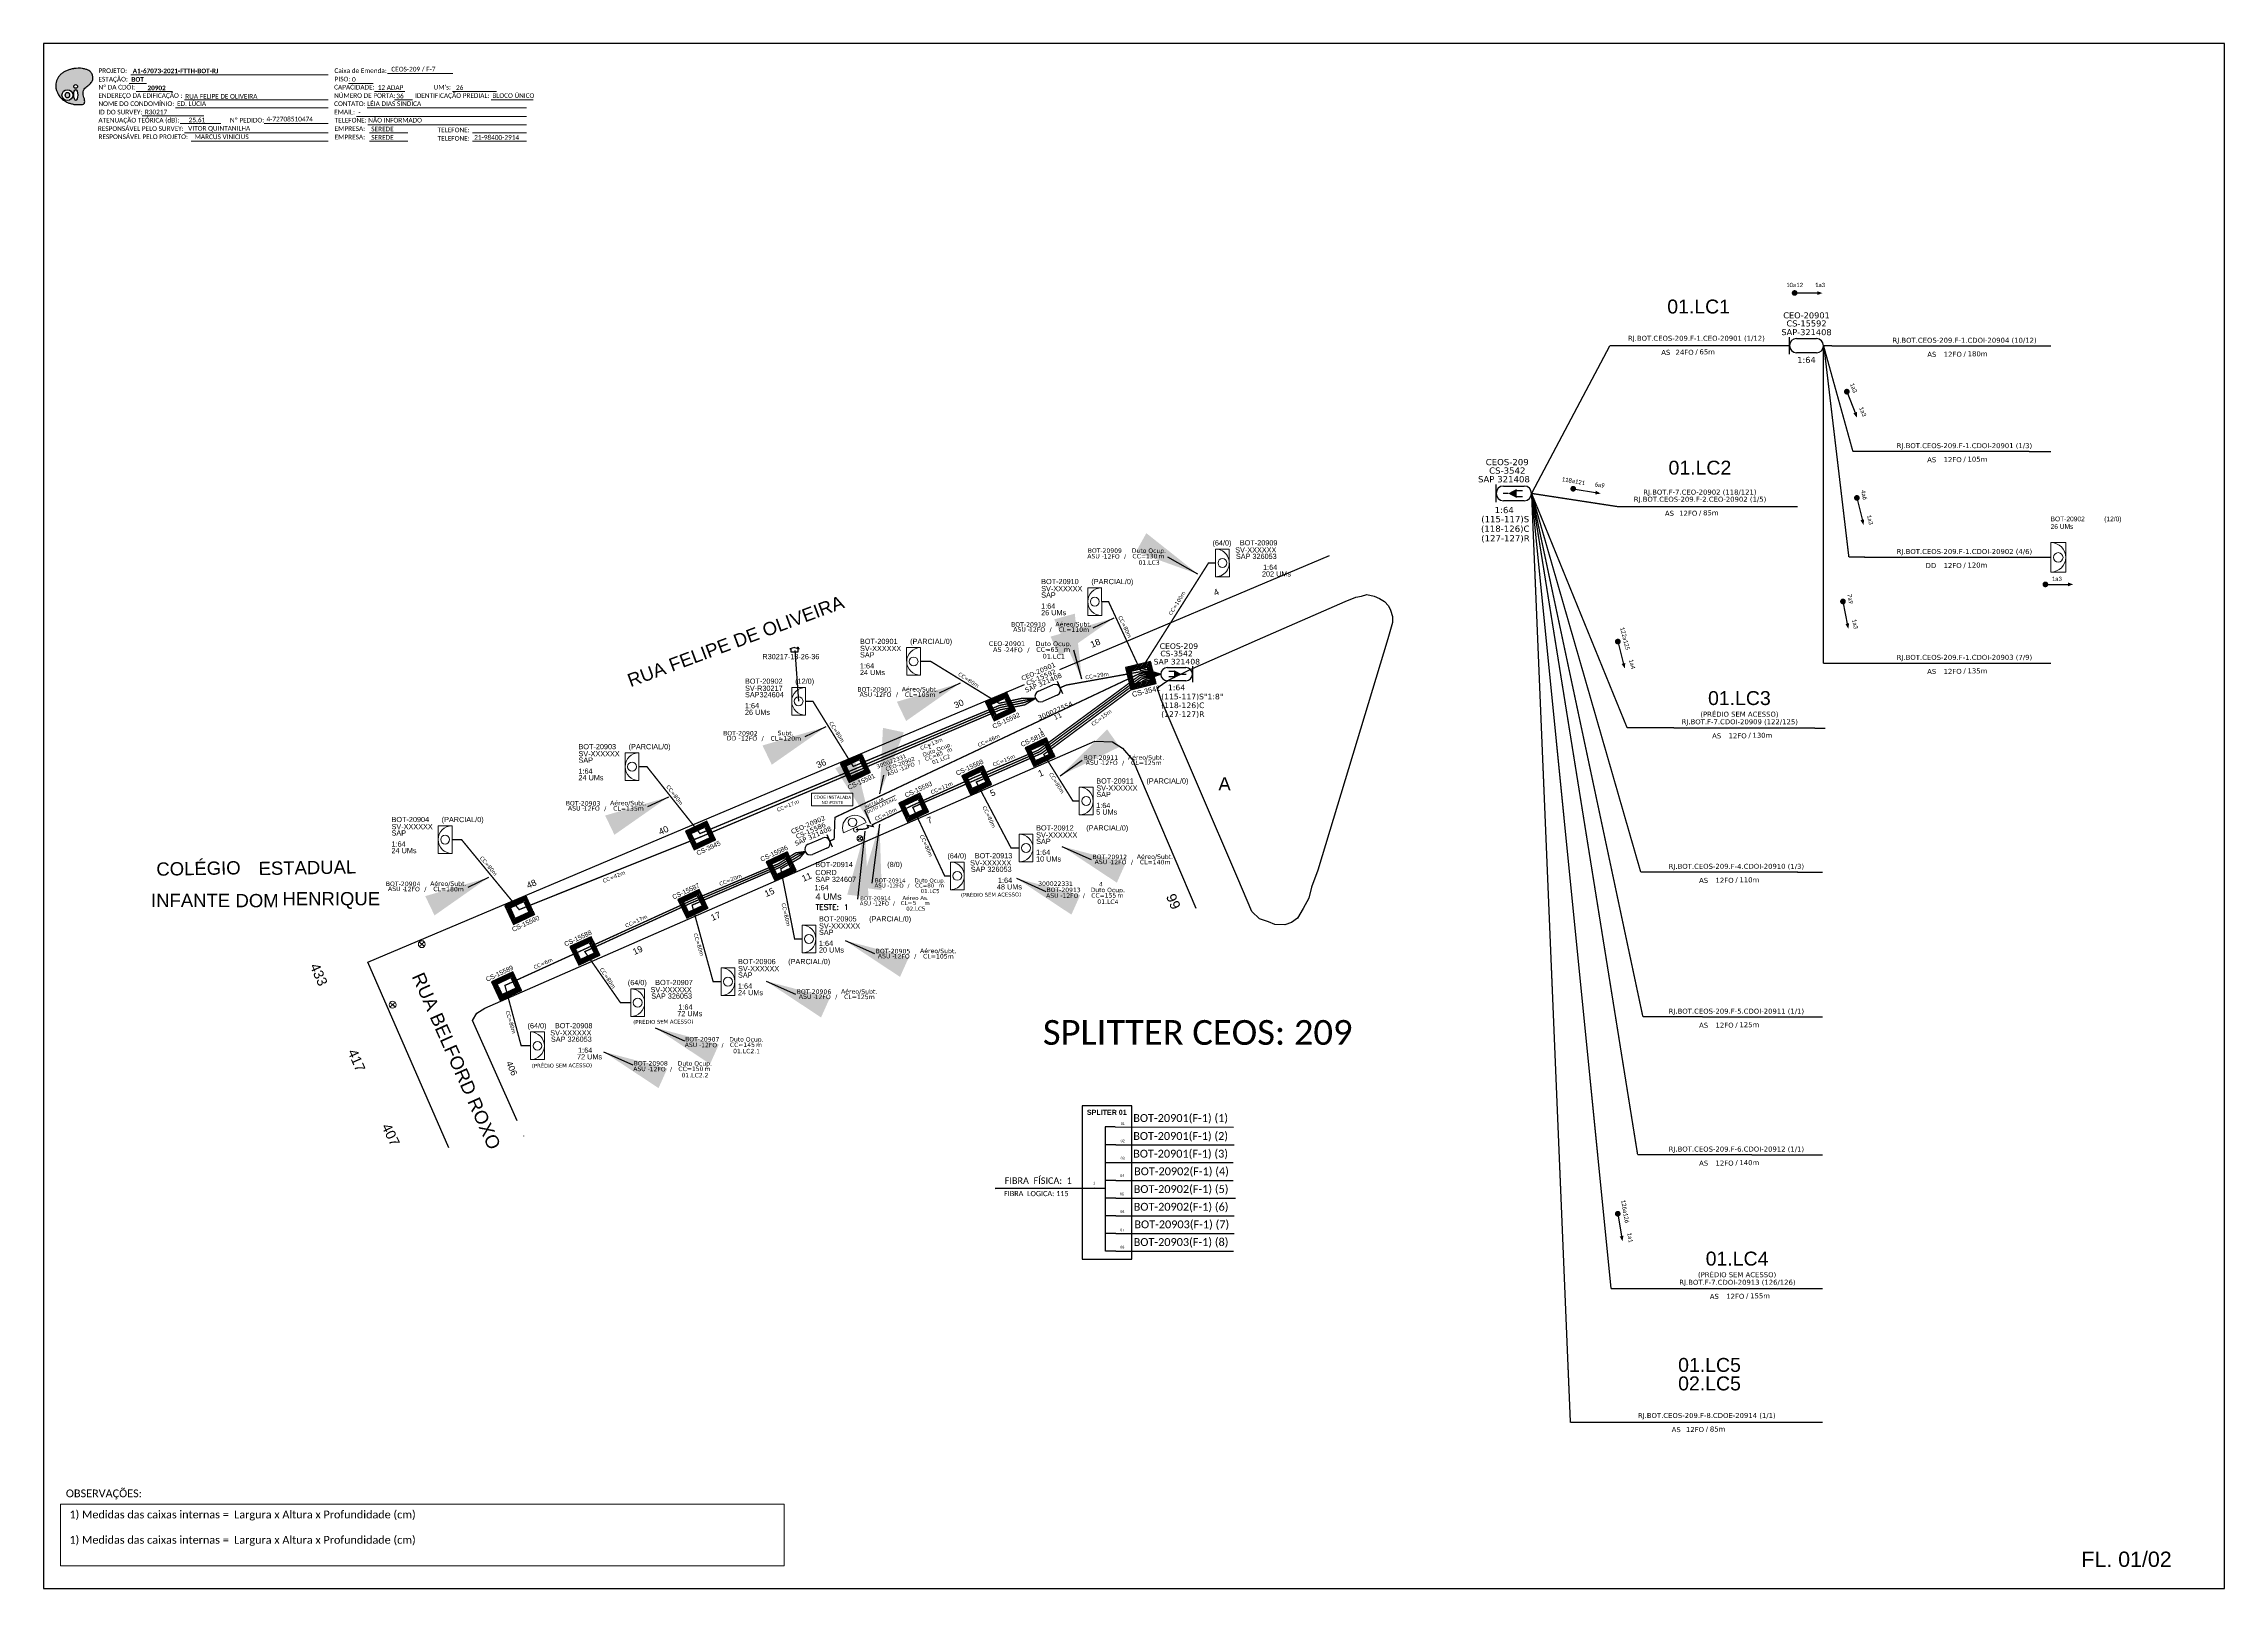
# Model space of a CAD drawing. Header units: inches. Extents: x 12897 to 14660, y 8241 to 8835.
# Drawn here: x 12897 to 13735, y 8241 to 8835 of the extents above; entities that cross this region are included whole.
import ezdxf
from ezdxf.enums import TextEntityAlignment as Align

# ---------------------------------------------------------------- set-up
doc = ezdxf.new("R2010")
doc.units = ezdxf.units.IN
doc.header["$MEASUREMENT"] = 0
doc.linetypes.add('ARILSUPP', pattern=[2.98, 1.42, -0.71, 0.14, -0.71])
doc.linetypes.add('PHANTOM2', pattern=[1.25, 0.625, -0.125, 0.125, -0.125, 0.125, -0.125])
for name, color, linetype in [('10.1-Caixas Subterrâneas', 5, 'Continuous'), ('20.4-CEOS', 1, 'Continuous'), ('20.5-CEO', 1, 'Continuous'), ('CAP a instalar', 1, 'FENCELINE1'), ('label_cabos', 7, 'Continuous'), ('LC1', 3, 'Continuous'), ('MUB', 252, 'Continuous'), ('Segmento de Logradouro Texto', 12, 'Continuous'), ('SETA', 7, 'Continuous'), ('Subida Lateral', 5, 'Continuous'), ('surveys', 7, 'Continuous'), ('surveys legendas', 7, 'Continuous'), ('texto', 255, 'Continuous'), ('UNIFILAR', 7, 'Continuous')]:
    doc.layers.add(name, color=color, linetype=linetype)
for name, color, linetype, lineweight in [('10.4-Postes', 1, 'Continuous', 0), ("20.0-LEGENDA DOS CDO'S", 1, 'Continuous', 0), ('20.1-CDO_INTERIOR', 1, 'Continuous', 0), ('20.2-CDO_POSTE', 1, 'Continuous', 5), ('40.1-ETIQUETAS', 1, 'Continuous', 20)]:
    doc.layers.add(name, color=color, linetype=linetype, lineweight=lineweight)
doc.layers.add('Comprimeto de lance', color=7, linetype='Continuous', true_color=0xf7f7f7)
doc.layers.add('DROP DE CLIENTE', color=140, linetype='Continuous', plot=False)
doc.styles.add('ARIAL', font='arial.ttf')
doc.styles.add('ROMANS', font='simplex')
doc.styles.add('siredit', font='verdana.ttf')
doc.styles.add('WMF-Calibri0', font='calibri.ttf')
doc.styles.add('WMF-Calibri1', font='calibrib.ttf')
doc.linetypes.add('FENCELINE1', pattern='A,0.25,-0.1,[133,ltypeshp.shx,S=0.1,R=0,X=-0.1,Y=0],-0.1,1', length=1.45)
doc.dimstyles.new('CC', dxfattribs={"dimtxt": 1, "dimasz": 2, "dimexe": 0.18, "dimexo": 0.0625, "dimgap": 0.09, "dimtad": 0, "dimdec": 0, "dimrnd": 1, "dimzin": 0, "dimdsep": 46, "dimtxsty": 'siredit', "dimblk": 'NONE', "dimcen": 0, "dimse1": 1, "dimse2": 1, "dimsd1": 1, "dimsd2": 1, "dimclrt": 7, "dimadec": 0, "dimazin": 0, "dimtfac": 1, "dimtdec": 0, "dimtofl": 0, "dimtmove": 0, "dimatfit": 3, "dimfxl": 0, "dimtolj": 1, "dimtzin": 0, "dimarcsym": 0})

# ---------------------------------------------------------------- blocks, each defined once
blk = doc.blocks.new('Teste  FTTH')
at = {"color": 0, "lineweight": 0, "style": 'ROMANS'}
for tag, p in [('TESTE', (-2.3, -0.29)), ('QTDE', (0.21, -0.29))]:
    blk.add_attdef(tag, p, '', height=0.48, dxfattribs=at)
for tag, p, flags in [('FID', (-2.23, -1.25), 1), ('FATOR', (-2.23, -2.03), 3), ('ID_ATIVIDADE', (-2.23, -2.72), 3)]:
    blk.add_attdef(tag, p, '', height=0.48, dxfattribs=dict(at, flags=flags))
blk = doc.blocks.new('_None')
blk = doc.blocks.new('*X8')
at = {"color": 0, "linetype": 'Continuous'}
for p, q in [((-1.25, 0.34099), (-0.49099, 1.1)), ((-1.25, 0.517767), (-0.667767, 1.1)), ((-1.25, 0.694544), (-0.844544, 1.1)), ((-1.25, 0.87132), (-1.02132, 1.1)), ((-1.25, 1.048097), (-1.198097, 1.1)), ((-1.25, 0.164214), (-0.8035, 0.610714)), ((-1.25, -0.012563), (-0.8035, 0.433937)), ((-1.25, -0.18934), (-0.8035, 0.25716)), ((-1.25, -0.366117), (-0.8035, 0.080383)), ((-0.789214, 0.625), (-0.314214, 1.1)), ((-0.612437, 0.625), (-0.137437, 1.1)), ((-0.43566, 0.625), (0.03934, 1.1)), ((-0.258883, 0.625), (0.216117, 1.1)), ((-0.082107, 0.625), (0.392893, 1.1)), ((0.09467, 0.625), (0.56967, 1.1)), ((0.271447, 0.625), (0.746447, 1.1)), ((0.448223, 0.625), (0.923223, 1.1)), ((0.625, 0.625), (1.1, 1.1)), ((0.801777, 0.625), (1.25, 1.073223)), ((0.8035, 0.449947), (1.25, 0.896447)), ((0.8035, 0.27317), (1.25, 0.71967)), ((0.8035, 0.096393), (1.25, 0.542893)), ((0.8035, -0.080383), (1.25, 0.366117)), ((0.8035, -0.25716), (1.25, 0.18934)), ((0.8035, -0.433937), (1.25, 0.012563)), ((-1.25, -0.542893), (-0.8035, -0.096393)), ((-1.25, -0.71967), (-0.8035, -0.27317)), ((-1.25, -0.896447), (-0.8035, -0.449947)), ((-1.25, -1.073223), (-0.801777, -0.625)), ((-1.1, -1.1), (-0.625, -0.625)), ((-0.923223, -1.1), (-0.448223, -0.625)), ((-0.746447, -1.1), (-0.271447, -0.625)), ((-0.56967, -1.1), (-0.09467, -0.625)), ((-0.392893, -1.1), (0.082107, -0.625)), ((-0.216117, -1.1), (0.258883, -0.625)), ((-0.03934, -1.1), (0.43566, -0.625)), ((0.137437, -1.1), (0.612437, -0.625)), ((0.314214, -1.1), (0.789214, -0.625)), ((0.49099, -1.1), (1.25, -0.34099)), ((0.667767, -1.1), (1.25, -0.517767)), ((0.8035, -0.610714), (1.25, -0.164214)), ((0.844544, -1.1), (1.25, -0.694544)), ((1.02132, -1.1), (1.25, -0.87132)), ((1.198097, -1.1), (1.25, -1.048097))]:
    blk.add_line(p, q, dxfattribs=at)
blk = doc.blocks.new('OI')
h = blk.add_hatch(color=40)
edge = h.paths.add_edge_path()
edge.add_spline(control_points=[(4.35, -0.67), (3.92, -0.99), (3.26, -1.5), (2.81, -2.59), (2.9, -3.5), (3.06, -4.27), (3.31, -4.85), (3.37, -5.39), (3.4, -5.88), (3.2, -6.4), (2.54, -6.61), (1.65, -6.63), (0.55, -6.67), (-0.56, -6.42), (-1.61, -6.14), (-2.77, -5.61), (-3.92, -4.77), (-4.89, -3.7), (-5.34, -2.65), (-5.6, -1.94), (-5.85, -0.96), (-5.71, 0.47), (-5.1, 2.02), (-4.14, 3.02), (-3.3, 3.61), (-2.37, 4.16), (-1.36, 4.44), (-0.56, 4.7), (0.79, 4.85), (2.24, 4.97), (3.79, 4.57), (4.67, 4.21), (5.44, 3.65), (5.76, 2.99), (6.03, 2.21), (6.01, 1.46), (5.72, 0.64), (5.31, 0.08), (4.88, -0.38), (4.51, -0.55), (4.35, -0.67)], knot_values=[0, 0, 0, 0, 1.60434, 2.417191, 3.427595, 4.282808, 4.776746, 5.304182, 5.888771, 6.258406, 6.858137, 7.79129, 8.986195, 10.124242, 11.187857, 12.242908, 13.953784, 15.414161, 16.515391, 17.349188, 17.675853, 19.552021, 21.515531, 22.568638, 23.63245, 24.621084, 25.782718, 26.745347, 27.142653, 29.870543, 31.004649, 31.921532, 32.709589, 33.801391, 34.042471, 35.192333, 35.971461, 36.628871, 37.254359, 37.836911, 37.836911, 37.836911, 37.836911], degree=3, periodic=0)
h.paths.add_polyline_path([(1.13, -0.87, -1), (-0.04, -0.87, -1)], flags=16)
edge = h.paths.add_edge_path(flags=16)
edge.add_ellipse((0.56, -3.59), major_axis=(-0.02, 1.71), ratio=0.361305, start_angle=0, end_angle=360)
h.paths.add_polyline_path([(-0.36, -3.62, -1), (-3.8, -3.62, -1)], flags=16)
edge = h.paths.add_edge_path(flags=0)
edge.add_ellipse((-2.08, -3.62), major_axis=(0, 0.885), ratio=0.758294, start_angle=0, end_angle=360)
at = {"color": 40}
for centre, radius in [((-2.08, -3.62), 1.72), ((0.54, -0.87), 0.587)]:
    blk.add_circle(centre, radius, dxfattribs=at)
blk.add_ellipse((-2.08, -3.62), major_axis=(0, 0.885), ratio=0.758294, start_param=-3.141592653589792, end_param=3.141592653589792, dxfattribs=at)
blk.add_ellipse((0.56, -3.59), major_axis=(-0.02, 1.71), ratio=0.361305, dxfattribs=at)
at = {"color": 40, "start_tangent": (-0.800898, -0.598801), "end_tangent": (-0.800898, -0.598801)}
blk.add_spline([(4.35, -0.67), (3.2, -1.78), (2.9, -2.54), (2.92, -3.55), (3.12, -4.38), (3.28, -4.85), (3.37, -5.37), (3.35, -5.95), (3.2, -6.29), (2.66, -6.55), (1.73, -6.63), (0.54, -6.62), (-0.58, -6.41), (-1.6, -6.11), (-2.56, -5.67), (-3.95, -4.67), (-4.89, -3.56), (-5.37, -2.56), (-5.64, -1.78), (-5.72, -1.46), (-5.63, 0.42), (-4.84, 2.22), (-4.13, 2.99), (-3.27, 3.62), (-2.4, 4.09), (-1.3, 4.47), (-0.37, 4.72), (0.02, 4.77), (2.75, 4.8), (3.85, 4.53), (4.69, 4.16), (5.31, 3.68), (5.85, 2.73), (5.93, 2.5), (5.94, 1.35), (5.67, 0.62), (5.29, 0.08), (4.84, -0.36), (4.35, -0.67)], degree=3, dxfattribs=at)
blk = doc.blocks.new('SURVEY_SURVEY')
for p, q in [((0, 0.0000127), (-0.0000126, 0.000009)), ((-0.0000126, 0.000009), (-0.0000086, 0.000009)), ((-0.0000086, 0), (-0.0000086, 0.000009)), ((0.0000086, 0), (-0.0000086, 0)), ((0, 0.0000127), (0.0000126, 0.000009)), ((0.0000084, 0.0000132), (0.0000098, 0.0000132)), ((0.0000084, 0.0000103), (0.0000084, 0.0000132)), ((0.0000126, 0.000009), (0.0000086, 0.000009)), ((0.0000086, 0.000009), (0.0000086, 0)), ((0.0000098, 0.0000132), (0.0000098, 0.0000099))]:
    blk.add_line(p, q)
blk = doc.blocks.new('A$C56C00154')
at = {"layer": 'surveys', "color": 0, "xscale": 720000, "yscale": 720000.0000000001, "zscale": 720000, "rotation": 28.95057604371629}
blk.add_blockref('SURVEY_SURVEY', (11.1, 3, -1.2), dxfattribs=at)

msp = doc.modelspace()

# ---------------------------------------------------------------- linework, layer by layer
at = {"color": 0, "lineweight": 0}
for p, q in [((12903.21, 8273.4), (13181.46, 8273.4)), ((12903.21, 8249.7), (12903.21, 8273.4)), ((13181.46, 8273.4), (13181.46, 8249.7)), ((13181.46, 8249.7), (12903.21, 8249.7))]:
    msp.add_line(p, q, dxfattribs=at)
msp.add_lwpolyline([(12896.65, 8241.02), (13735.22, 8241.02), (13735.22, 8835.02), (12896.65, 8835.02), (12896.65, 8241.02)])
at = {"color": 7, "lineweight": 0}
for points in [[(12930.13, 8822.97), (13006.1, 8822.97)], [(13028.94, 8823.47), (13054.07, 8823.47)], [(12929.61, 8819.7), (12936.16, 8819.7)], [(12932.27, 8816.63), (12946.22, 8816.63)], [(12950.84, 8813.39), (13006.1, 8813.39)], [(13013.9, 8819.74), (13023.38, 8819.74)], [(13023.94, 8816.63), (13035.56, 8816.63)], [(13031.53, 8813.39), (13038.47, 8813.39)], [(13053.89, 8816.63), (13070.74, 8816.63)], [(13068.7, 8813.39), (13084.88, 8813.39)], [(12934.59, 8807.21), (12958.22, 8807.21)], [(12947.43, 8810.28), (13006.1, 8810.28)], [(13017.02, 8807.04), (13082.29, 8807.04)], [(13021.06, 8810.28), (13082.29, 8810.28)], [(12949.13, 8804.24), (12964.8, 8804.24)], [(12950.84, 8800.69), (13006.1, 8800.69)], [(12953.33, 8797.45), (13006.1, 8797.45)], [(12981.46, 8804.25), (13005.95, 8804.25)], [(12981.96, 8804.25), (13006.11, 8804.25)], [(13021.31, 8803.8), (13082.29, 8803.8)], [(13021.91, 8800.69), (13036.71, 8800.69)], [(13021.91, 8797.45), (13036.71, 8797.45)], [(13061.52, 8800.69), (13082.29, 8800.69)], [(13061.52, 8797.45), (13082.29, 8797.45)]]:
    msp.add_lwpolyline(points, dxfattribs=at)
at = {"const_width": 1.1}
for points in [[(13569.42, 8739.13, 1), (13570.52, 8739.13, 1)], [(13589.84, 8701.7, 1), (13590.24, 8700.67, 1)], [(13589.84, 8701.7, 1), (13590.24, 8700.67, 1)], [(13593.77, 8660.87, 1), (13594.03, 8659.81, 1)], [(13593.77, 8660.87, 1), (13594.03, 8659.81, 1)], [(13588.45, 8621.06, 1), (13588.66, 8619.98, 1)], [(13588.45, 8621.06, 1), (13588.66, 8619.98, 1)]]:
    msp.add_lwpolyline(points, format="xyb", close=True, dxfattribs=at)
at = {"color": 0, "const_width": 1.1}
for points in [[(13484.28, 8663.94, 1), (13485.36, 8663.75, 1)], [(13484.28, 8663.94, 1), (13485.36, 8663.75, 1)], [(13501.85, 8605.64, 1), (13502.12, 8604.57, 1)], [(13501.85, 8605.64, 1), (13502.12, 8604.57, 1)], [(13501.87, 8385.61, 1), (13502.06, 8384.52, 1)], [(13501.87, 8385.61, 1), (13502.06, 8384.52, 1)]]:
    msp.add_lwpolyline(points, format="xyb", close=True, dxfattribs=at)
msp.add_lwpolyline([(13665.84, 8627.07, 1.1, 1.1, 1), (13666.94, 8627.07, 1.1, 1.1, 1)], format="xyseb", close=True)
at = {"color": 2, "lineweight": 0}
msp.add_lwpolyline([(13191.96, 8546.74), (13207.86, 8546.74), (13207.86, 8541.93), (13191.96, 8541.93)], close=True, dxfattribs=at)
at = {"color": 7}
msp.add_lwpolyline([(13296.06, 8367.6), (13315.07, 8367.6), (13315.07, 8426.62), (13296.06, 8426.62)], close=True, dxfattribs=at)
at = {"layer": '10.1-Caixas Subterrâneas', "color": 30, "linetype": 'Continuous'}
for p, q in [((13322.33, 8597.45), (13312.62, 8595.08)), ((13324.42, 8588.91), (13322.33, 8597.45)), ((13312.62, 8595.08), (13314.71, 8586.54)), ((13314.71, 8586.54), (13324.42, 8588.91)), ((13314.81, 8593.66), (13321.05, 8595.19)), ((13314.81, 8593.66), (13314.81, 8593.66)), ((13315.99, 8588.81), (13314.81, 8593.66)), ((13322.23, 8590.33), (13315.99, 8588.81)), ((13321.05, 8595.19), (13322.23, 8590.33)), ((13266.96, 8585.58), (13258.81, 8581.77)), ((13258.81, 8581.77), (13262.16, 8574.6)), ((13260.99, 8580.9), (13266.23, 8583.35)), ((13260.99, 8580.9), (13260.99, 8580.9)), ((13262.89, 8576.83), (13260.99, 8580.9)), ((13268.13, 8579.28), (13262.89, 8576.83)), ((13266.23, 8583.35), (13268.13, 8579.28)), ((13270.31, 8578.41), (13266.96, 8585.58)), ((13262.16, 8574.6), (13270.31, 8578.41)), ((13211.17, 8561.92), (13203.02, 8558.11)), ((13214.52, 8554.75), (13211.17, 8561.92)), ((13282.19, 8568.01), (13274.04, 8564.2)), ((13274.04, 8564.2), (13277.39, 8557.03)), ((13276.22, 8563.33), (13281.46, 8565.78)), ((13276.22, 8563.33), (13276.22, 8563.33)), ((13278.12, 8559.26), (13276.22, 8563.33)), ((13281.46, 8565.78), (13283.36, 8561.71)), ((13285.54, 8560.84), (13282.19, 8568.01)), ((13203.02, 8558.11), (13206.37, 8550.94)), ((13205.2, 8557.25), (13210.44, 8559.69)), ((13205.2, 8557.25), (13205.2, 8557.25)), ((13207.11, 8553.17), (13205.2, 8557.25)), ((13206.37, 8550.94), (13214.52, 8554.75)), ((13212.34, 8555.62), (13207.11, 8553.17)), ((13210.44, 8559.69), (13212.34, 8555.62)), ((13257.84, 8557.32), (13249.69, 8553.51)), ((13249.69, 8553.51), (13253.04, 8546.34)), ((13251.87, 8552.65), (13257.1, 8555.09)), ((13257.1, 8555.09), (13259.01, 8551.02)), ((13261.19, 8550.15), (13257.84, 8557.32)), ((13277.39, 8557.03), (13285.54, 8560.84)), ((13283.36, 8561.71), (13278.12, 8559.26)), ((13233.62, 8546.74), (13225.47, 8542.94)), ((13236.97, 8539.57), (13233.62, 8546.74)), ((13251.87, 8552.65), (13251.87, 8552.65)), ((13253.77, 8548.57), (13251.87, 8552.65)), ((13253.04, 8546.34), (13261.19, 8550.15)), ((13259.01, 8551.02), (13253.77, 8548.57)), ((13225.47, 8542.94), (13228.82, 8535.77)), ((13227.65, 8542.07), (13232.89, 8544.52)), ((13227.65, 8542.07), (13227.65, 8542.07)), ((13229.55, 8538), (13227.65, 8542.07)), ((13228.82, 8535.77), (13236.97, 8539.57)), ((13234.79, 8540.44), (13229.55, 8538)), ((13232.89, 8544.52), (13234.79, 8540.44)), ((13151.64, 8535.97), (13143.49, 8532.16)), ((13143.49, 8532.16), (13146.84, 8524.99)), ((13145.67, 8531.29), (13150.91, 8533.74)), ((13145.67, 8531.29), (13145.67, 8531.29)), ((13147.58, 8527.22), (13145.67, 8531.29)), ((13146.84, 8524.99), (13154.99, 8528.8)), ((13152.81, 8529.67), (13147.58, 8527.22)), ((13150.91, 8533.74), (13152.81, 8529.67)), ((13154.99, 8528.8), (13151.64, 8535.97)), ((13182.63, 8524.24), (13174.49, 8520.43)), ((13174.49, 8520.43), (13177.84, 8513.26)), ((13176.66, 8519.56), (13181.9, 8522.01)), ((13181.9, 8522.01), (13183.81, 8517.94)), ((13185.98, 8517.07), (13182.63, 8524.24)), ((13176.66, 8519.56), (13176.66, 8519.56)), ((13178.57, 8515.49), (13176.66, 8519.56)), ((13177.84, 8513.26), (13185.98, 8517.07)), ((13183.81, 8517.94), (13178.57, 8515.49)), ((13082.11, 8507.31), (13073.96, 8503.51)), ((13073.96, 8503.51), (13077.31, 8496.34)), ((13076.14, 8502.64), (13081.37, 8505.09)), ((13081.37, 8505.09), (13083.28, 8501.01)), ((13085.46, 8500.14), (13082.11, 8507.31)), ((13148.74, 8509.73), (13140.59, 8505.92)), ((13140.59, 8505.92), (13143.94, 8498.75)), ((13142.77, 8505.05), (13148.01, 8507.5)), ((13142.77, 8505.05), (13142.77, 8505.05)), ((13144.67, 8500.98), (13142.77, 8505.05)), ((13149.91, 8503.42), (13144.67, 8500.98)), ((13148.01, 8507.5), (13149.91, 8503.42)), ((13152.09, 8502.56), (13148.74, 8509.73)), ((13076.14, 8502.64), (13076.14, 8502.64)), ((13078.04, 8498.56), (13076.14, 8502.64)), ((13077.31, 8496.34), (13085.46, 8500.14)), ((13083.28, 8501.01), (13078.04, 8498.56)), ((13143.94, 8498.75), (13152.09, 8502.56)), ((13107.2, 8491.61), (13099.06, 8487.8)), ((13099.06, 8487.8), (13102.41, 8480.63)), ((13101.23, 8486.93), (13106.47, 8489.38)), ((13101.23, 8486.93), (13101.23, 8486.93)), ((13103.14, 8482.86), (13101.23, 8486.93)), ((13106.47, 8489.38), (13108.38, 8485.31)), ((13110.55, 8484.44), (13107.2, 8491.61)), ((13077.05, 8478.09), (13068.9, 8474.28)), ((13080.4, 8470.92), (13077.05, 8478.09)), ((13102.41, 8480.63), (13110.55, 8484.44)), ((13108.38, 8485.31), (13103.14, 8482.86)), ((13068.9, 8474.28), (13072.25, 8467.11)), ((13071.08, 8473.41), (13076.32, 8475.86)), ((13071.08, 8473.41), (13071.08, 8473.41)), ((13072.98, 8469.34), (13071.08, 8473.41)), ((13072.25, 8467.11), (13080.4, 8470.92)), ((13078.22, 8471.79), (13072.98, 8469.34)), ((13076.32, 8475.86), (13078.22, 8471.79))]:
    msp.add_line(p, q, dxfattribs=at)
at = {"layer": '10.4-Postes', "color": 1, "linetype": 'PHANTOM2'}
for points in [[(13209.69, 8530.02), (13211.33, 8528.68)], [(13211.29, 8530.07), (13209.73, 8528.63)], [(13041.05, 8489.57), (13043.11, 8487.89)], [(13043.05, 8489.63), (13041.11, 8487.83)], [(13029.81, 8466.27), (13031.87, 8464.6)], [(13031.81, 8466.34), (13029.87, 8464.53)]]:
    msp.add_lwpolyline(points, dxfattribs=at)
at = {"layer": '10.4-Postes', "color": 1}
for centre, radius in [((13210.51, 8529.35), 1.06), ((13042.08, 8488.73), 1.33), ((13030.84, 8465.44), 1.33)]:
    msp.add_circle(centre, radius, dxfattribs=at)
at = {"layer": '20.1-CDO_INTERIOR', "color": 0, "lineweight": 18}
for points in [[(13352.6, 8630.01), (13352.59, 8640.63), (13347.28, 8640.63), (13347.28, 8630.01)], [(13298.2, 8615.13), (13298.19, 8625.76), (13303.5, 8625.76), (13303.51, 8615.14)], [(13228.53, 8592.13), (13228.52, 8602.75), (13233.83, 8602.76), (13233.84, 8592.13)], [(13120.28, 8551.66), (13120.27, 8562.28), (13125.58, 8562.28), (13125.59, 8551.66)], [(13300.22, 8538.46), (13300.23, 8549.09), (13294.91, 8549.09), (13294.91, 8538.46)], [(13048.38, 8523.63), (13048.38, 8534.25), (13053.69, 8534.25), (13053.7, 8523.63)], [(13277.08, 8520.42), (13277.09, 8531.04), (13271.78, 8531.05), (13271.77, 8520.42)], [(13250.67, 8509.68), (13250.66, 8520.3), (13245.35, 8520.3), (13245.35, 8509.67)], [(13193.6, 8485.42), (13193.6, 8496.05), (13188.29, 8496.05), (13188.29, 8485.43)], [(13162.46, 8469.02), (13162.47, 8479.64), (13157.16, 8479.65), (13157.15, 8469.02)], [(13127.77, 8460.94), (13127.77, 8471.56), (13122.46, 8471.56), (13122.45, 8460.94)], [(13089.21, 8444.33), (13089.22, 8454.96), (13083.9, 8454.96), (13083.9, 8444.34)]]:
    msp.add_lwpolyline(points, close=True, dxfattribs=at)
at = {"layer": '20.1-CDO_INTERIOR', "color": 1, "lineweight": 18}
for points in [[(13674.19, 8631.78), (13674.19, 8643.14), (13668.51, 8643.14), (13668.51, 8631.78)], [(13184.31, 8576.82), (13184.31, 8587.44), (13189.62, 8587.44), (13189.62, 8576.82)]]:
    msp.add_lwpolyline(points, close=True, dxfattribs=at)
for centre, radius in [((13671.35, 8637.46), 1.82), ((13186.96, 8582.13), 1.7)]:
    msp.add_circle(centre, radius, dxfattribs=at)
at = {"layer": '20.1-CDO_INTERIOR', "color": 0, "lineweight": 18}
for centre in [(13349.94, 8635.32), (13300.85, 8620.45), (13231.18, 8597.44), (13122.93, 8556.97), (13297.57, 8543.77), (13051.04, 8528.94), (13274.43, 8525.73), (13248.01, 8514.99), (13190.94, 8490.74), (13159.81, 8474.33), (13125.11, 8466.25), (13086.56, 8449.65)]:
    msp.add_circle(centre, 1.7, dxfattribs=at)
for centre, start, end in [((13347.28, 8635.32), 270.02759, 90.02759), ((13303.51, 8620.45), 90.02759, 270.02759), ((13233.84, 8597.44), 90.02759, 270.02759), ((13125.59, 8556.97), 90.02759, 270.02759), ((13294.91, 8543.78), 269.97241, 89.97241), ((13053.69, 8528.94), 90.02759, 270.02759), ((13271.77, 8525.73), 269.97241, 89.97241), ((13245.35, 8514.99), 270.02759, 90.02759), ((13188.29, 8490.74), 269.97241, 89.97241), ((13157.15, 8474.33), 269.97241, 89.97241), ((13122.46, 8466.25), 269.97241, 89.97241), ((13083.9, 8449.65), 269.97241, 89.97241)]:
    msp.add_arc(centre, 5.31, start, end, dxfattribs=at)
at = {"layer": '20.1-CDO_INTERIOR', "color": 1, "lineweight": 18}
for centre, radius, start, end in [((13668.51, 8637.46), 5.68, 270, 90), ((13189.62, 8582.13), 5.31, 90.02759, 270.02759)]:
    msp.add_arc(centre, radius, start, end, dxfattribs=at)
at = {"layer": '20.2-CDO_POSTE', "color": 0}
msp.add_line((13204.27, 8531.56), (13212.99, 8535.47), dxfattribs=at)
for centre, radius in [((13207.7, 8535.59), 1.65), ((13208.99, 8532.71), 0.885)]:
    msp.add_circle(centre, radius, dxfattribs=at)
msp.add_arc((13208.63, 8533.51), 4.78, 24.18685, 204.18685, dxfattribs=at)
at = {"layer": '20.4-CEOS', "color": 5}
for p, q in [((13570.7, 8721.61), (13578.35, 8721.6)), ((13578.34, 8716.15), (13570.7, 8716.16))]:
    msp.add_line(p, q, dxfattribs=at)
at = {"layer": '20.4-CEOS', "color": 0}
for p, q in [((13458.03, 8664.89), (13465.98, 8664.89)), ((13465.98, 8659.22), (13458.03, 8659.22)), ((13328.75, 8595.07), (13335.85, 8595.07)), ((13335.85, 8590.01), (13328.75, 8590.01))]:
    msp.add_line(p, q, dxfattribs=at)
at = {"layer": '20.4-CEOS', "color": 5}
msp.add_lwpolyline([(13567.97, 8715.6), (13567.98, 8722.17)], dxfattribs=at)
at = {"layer": '20.4-CEOS', "color": 0}
for points in [[(13455.2, 8658.64), (13455.2, 8665.47)], [(13462.95, 8663.18), (13465.36, 8663.18)], [(13459.81, 8662.05), (13457.9, 8662.05)], [(13462.95, 8660.82), (13465.36, 8660.82)], [(13338.39, 8595.59), (13338.39, 8589.48)], [(13331.46, 8593.64), (13329.3, 8593.64)], [(13331.46, 8591.53), (13329.3, 8591.53)], [(13334.26, 8592.54), (13335.97, 8592.54)]]:
    msp.add_lwpolyline(points, dxfattribs=at)
for points in [[(13459.81, 8662.05, 0, 3.5, 0), (13463.1, 8662.05, 3.5, 3.5, 0)], [(13334.26, 8592.54, 0, 3.13, 0), (13331.33, 8592.54, 3.13, 3.13, 0)]]:
    msp.add_lwpolyline(points, format="xyseb", dxfattribs=at)
at = {"layer": '20.4-CEOS', "color": 5}
for centre, start, end in [((13570.7, 8718.88), 89.92108, 269.92108), ((13578.34, 8718.87), 269.92108, 89.92108)]:
    msp.add_arc(centre, 2.72, start, end, dxfattribs=at)
at = {"layer": '20.4-CEOS', "color": 0}
for centre, radius, start, end in [((13458.03, 8662.05), 2.83, 90, 270), ((13465.98, 8662.05), 2.83, 270, 90), ((13328.75, 8592.54), 2.53, 90, 270), ((13335.85, 8592.54), 2.53, 270, 90)]:
    msp.add_arc(centre, radius, start, end, dxfattribs=at)
at = {"layer": '20.5-CEO', "color": 5}
for p, q in [((13279.16, 8586.05), (13284.7, 8588.45)), ((13286.41, 8584.5), (13280.87, 8582.1))]:
    msp.add_line(p, q, dxfattribs=at)
at = {"layer": '20.5-CEO', "color": 0}
for p, q in [((13190.61, 8527.14), (13196.15, 8529.54)), ((13197.86, 8525.59), (13192.32, 8523.19))]:
    msp.add_line(p, q, dxfattribs=at)
at = {"layer": '20.5-CEO', "color": 5}
msp.add_lwpolyline([(13288.57, 8584.95), (13286.5, 8589.72)], dxfattribs=at)
at = {"layer": '20.5-CEO', "color": 0}
msp.add_lwpolyline([(13200.01, 8526.04), (13197.95, 8530.81)], dxfattribs=at)
at = {"layer": '20.5-CEO', "color": 5}
for centre, start, end in [((13285.56, 8586.48), 293.39943, 113.39943), ((13280.01, 8584.08), 113.39943, 293.39943)]:
    msp.add_arc(centre, 2.15, start, end, dxfattribs=at)
at = {"layer": '20.5-CEO', "color": 0}
for centre, start, end in [((13197.01, 8527.57), 293.39943, 113.39943), ((13191.46, 8525.17), 113.39943, 293.39943)]:
    msp.add_arc(centre, 2.15, start, end, dxfattribs=at)
at = {"layer": 'CAP a instalar', "color": 0, "linetype": 'FENCELINE1', "ltscale": 7, "const_width": 0.513}
for points in [[(13498.93, 8718.91), (13468.82, 8662.05)], [(13498.93, 8718.91), (13567.98, 8718.89)], [(13581.04, 8718.81), (13668.51, 8718.69)], [(13581.04, 8718.81), (13581.04, 8596.76)], [(13581.08, 8718.86), (13592.34, 8678.29)], [(13592.34, 8678.29), (13668.51, 8678.16)], [(13468.82, 8662.05), (13501.68, 8657.02)], [(13468.82, 8662.05), (13511.61, 8460.83)], [(13468.82, 8662.05), (13510.76, 8516.53)], [(13468.82, 8662.05), (13509.59, 8407.8)], [(13468.82, 8662.05), (13505.54, 8571.96)], [(13499.37, 8356.25), (13468.82, 8662.05)], [(13468.82, 8662.05), (13483.73, 8304.81)], [(13501.68, 8657.02), (13571.15, 8656.99)], [(13668.51, 8596.76), (13581.04, 8596.76)], [(13505.54, 8571.96), (13581.71, 8571.78)], [(13510.76, 8516.53), (13580.81, 8516.4)], [(13511.61, 8460.83), (13580.81, 8460.71)], [(13509.59, 8407.8), (13580.81, 8407.68)], [(13580.81, 8356.25), (13499.37, 8356.25)], [(13580.81, 8304.81), (13483.73, 8304.81)]]:
    msp.add_lwpolyline(points, dxfattribs=at)
at = {"layer": 'CAP a instalar', "color": 1, "linetype": 'ByBlock', "ltscale": 7, "const_width": 0.513}
for points in [[(13581.2, 8718.81), (13590.82, 8637.55)], [(13590.82, 8637.55), (13668.51, 8637.46)]]:
    msp.add_lwpolyline(points, dxfattribs=at)
at = {"layer": 'CAP a instalar', "color": 0, "linetype": 'FENCELINE1', "ltscale": 5, "const_width": 0.508}
for points in [[(13326.22, 8592.54), (13318.92, 8594.79), (13344.6, 8635.32), (13347.28, 8635.32)], [(13326.22, 8592.54), (13318.42, 8593.98), (13306.14, 8620.45), (13303.51, 8620.45)], [(13278.04, 8583.22), (13273.08, 8583.31), (13264.02, 8581.35), (13237.82, 8597.44), (13233.84, 8597.44)], [(13326.22, 8592.54), (13317.96, 8592.71), (13200.94, 8537.48), (13200.63, 8529.14), (13198.98, 8528.42)], [(13326.22, 8592.54), (13318.15, 8592.1), (13279.15, 8563.33), (13254.44, 8552.82), (13230.38, 8541.93), (13216.52, 8535.23)], [(13326.22, 8592.43), (13318.53, 8591.39), (13279.72, 8562.73), (13230.88, 8541.33), (13243.11, 8514.99), (13245.35, 8514.99)], [(13326.22, 8592.54), (13319.01, 8590.8), (13280.33, 8562.08), (13255.3, 8551.06), (13268.64, 8525.74), (13271.77, 8525.73)], [(13326.22, 8592.54), (13319.79, 8590.29), (13281.25, 8561.69), (13292.45, 8543.78), (13294.91, 8543.77)], [(13287.53, 8587.33), (13289.91, 8588.36), (13317.9, 8593.4), (13326.22, 8592.54)], [(13053.69, 8528.94), (13057.35, 8528.94), (13079.51, 8502.01), (13149.55, 8530.06), (13208.77, 8555.04), (13264.63, 8578.89), (13273.95, 8580.74), (13278.04, 8583.22)], [(13278.04, 8583.22), (13273.61, 8581.62), (13264.33, 8579.69), (13208.41, 8556.01), (13149.05, 8531.27), (13128.66, 8556.97), (13125.59, 8556.97)], [(13212.47, 8533.02), (13208.99, 8532.71)], [(13189.44, 8524.36), (13185.84, 8523.83), (13179.33, 8519.71), (13145.31, 8505.32), (13104.16, 8486.58), (13074.04, 8472.86), (13080.29, 8449.65), (13083.9, 8449.65)], [(13189.48, 8524.31), (13186.2, 8523.14), (13179.59, 8519), (13145.52, 8504.51), (13104.74, 8485.85), (13118.45, 8466.25), (13122.46, 8466.25)], [(13189.48, 8524.31), (13186.8, 8522.48), (13179.93, 8518.34), (13146.01, 8503.74), (13154.1, 8474.33), (13157.15, 8474.33)], [(13189.48, 8524.31), (13187.45, 8521.85), (13180.12, 8517.68), (13185.44, 8490.74), (13188.29, 8490.74)]]:
    msp.add_lwpolyline(points, dxfattribs=at)
at = {"layer": 'CAP a instalar', "color": 1, "linetype": 'ByBlock', "ltscale": 5, "const_width": 0.508}
msp.add_lwpolyline([(13278.04, 8583.22), (13273.38, 8582.46), (13264.15, 8580.51), (13207.97, 8557.07), (13192.45, 8582.13), (13189.62, 8582.13)], dxfattribs=at)
at = {"layer": 'CAP a instalar', "color": 2, "lineweight": 0}
msp.add_lwpolyline([(13212.46, 8540.31), (13224.13, 8545.85)], dxfattribs=at)
at = {"layer": 'DROP DE CLIENTE', "color": 4}
msp.add_lwpolyline([(13185.51, 8601.7), (13186.96, 8582.13)], dxfattribs=at)
at = {"layer": 'MUB'}
for points in [[(13287.41, 8594.33), (13391.15, 8638.18)], [(13363.44, 8605.71), (13397.19, 8620.47), (13401.26, 8622.2), (13403.37, 8622.5), (13405.41, 8623.14), (13408.33, 8622.5), (13410.29, 8621.67), (13412.3, 8620.44), (13413.76, 8618.89), (13414.62, 8617.21), (13415.38, 8614.67), (13415.33, 8612.4), (13413.6, 8606.19), (13386.65, 8517.21), (13384.15, 8510.67), (13383.14, 8506.42)], [(13355.83, 8514.01), (13326.43, 8582.72), (13324.8, 8587.36), (13328.9, 8590.08), (13337.27, 8594.23), (13363.44, 8605.71)], [(13052.51, 8410.4), (13021.31, 8481.86), (13273.78, 8588.57)], [(13078.69, 8420.86), (13061.61, 8459.34), (13063.22, 8462.22), (13066.32, 8464.18), (13300.89, 8566.78), (13307.68, 8566.57), (13311.55, 8564.12), (13315.47, 8559.45), (13339.74, 8502.63)], [(13383.14, 8506.42), (13380.95, 8502.4), (13378.78, 8498.68), (13376.52, 8497), (13373.92, 8496.21), (13370.13, 8496.26), (13367.69, 8497.33), (13364.2, 8498.43), (13361.25, 8501.35), (13355.83, 8514.01)], [(13081.35, 8414.86), (13081.26, 8415.08)]]:
    msp.add_lwpolyline(points, dxfattribs=at)
at = {"layer": 'SETA'}
for points in [[(13569.97, 8739.13), (13579.43, 8739.13)], [(13590.04, 8701.19), (13593.48, 8692.38)], [(13590.04, 8701.19), (13593.48, 8692.38)], [(13593.9, 8660.34), (13596.16, 8651.16)], [(13593.9, 8660.34), (13596.16, 8651.16)], [(13588.56, 8620.52), (13590.35, 8611.23)], [(13588.56, 8620.52), (13590.35, 8611.23)], [(13666.39, 8627.07), (13675.85, 8627.07)]]:
    msp.add_lwpolyline(points, dxfattribs=at)
at = {"layer": 'SETA', "color": 0}
for points in [[(13484.82, 8663.84), (13494.13, 8662.22)], [(13484.82, 8663.84), (13494.13, 8662.22)], [(13501.98, 8605.11), (13504.32, 8595.94)], [(13501.98, 8605.11), (13504.32, 8595.94)], [(13501.97, 8385.06), (13503.53, 8375.74)], [(13501.97, 8385.06), (13503.53, 8375.74)]]:
    msp.add_lwpolyline(points, dxfattribs=at)
at = {"layer": 'SETA'}
for points in [[(13578.67, 8739.82), (13580.69, 8739.09), (13578.67, 8738.35)], [(13593.9, 8693.36), (13593.95, 8691.21), (13592.53, 8692.82)], [(13593.9, 8693.36), (13593.95, 8691.21), (13592.53, 8692.82)], [(13596.7, 8652.07), (13596.47, 8649.94), (13595.28, 8651.72)], [(13596.7, 8652.07), (13596.47, 8649.94), (13595.28, 8651.72)], [(13675.09, 8627.81), (13677.1, 8627.08), (13675.09, 8626.35)], [(13590.94, 8612.12), (13590.61, 8610), (13589.5, 8611.84)], [(13590.94, 8612.12), (13590.61, 8610), (13589.5, 8611.84)]]:
    msp.add_solid(points, dxfattribs=at)
at = {"layer": 'SETA', "color": 0}
for points in [[(13493.51, 8663.09), (13495.37, 8662.02), (13493.26, 8661.64)], [(13493.51, 8663.09), (13495.37, 8662.02), (13493.26, 8661.64)], [(13504.86, 8596.86), (13504.65, 8594.73), (13503.44, 8596.5)], [(13504.86, 8596.86), (13504.65, 8594.73), (13503.44, 8596.5)], [(13504.15, 8376.61), (13503.76, 8374.5), (13502.7, 8376.37)], [(13504.15, 8376.61), (13503.76, 8374.5), (13502.7, 8376.37)]]:
    msp.add_solid(points, dxfattribs=at)
at = {"layer": 'Subida Lateral', "color": 0, "const_width": 0.5}
msp.add_lwpolyline([(13212.47, 8533.02), (13213.79, 8533.56), (13213.39, 8534.39), (13215.62, 8533.98), (13215.3, 8534.63), (13216.52, 8535.23)], dxfattribs=at)
at = {"layer": 'UNIFILAR', "color": 7, "linetype": 'Continuous'}
for p, q in [((13304.82, 8418.43), (13304.82, 8370.66)), ((13308.69, 8418.43), (13304.82, 8418.43)), ((13308.89, 8411.52), (13305.02, 8411.52)), ((13308.89, 8404.71), (13305.02, 8404.71)), ((13300.81, 8394.86), (13304.81, 8394.86)), ((13308.89, 8397.87), (13305.02, 8397.87)), ((13308.89, 8391.09), (13305.02, 8391.09)), ((13308.89, 8384.31), (13305.02, 8384.31)), ((13308.89, 8377.5), (13305.02, 8377.5)), ((13308.89, 8370.7), (13305.02, 8370.7))]:
    msp.add_line(p, q, dxfattribs=at)
at = {"layer": 'UNIFILAR', "color": 10, "linetype": 'Continuous'}
for p, q in [((13308.69, 8418.43), (13354.2, 8418.42)), ((13308.89, 8411.52), (13354.4, 8411.51)), ((13308.89, 8404.72), (13354.06, 8404.72)), ((13308.89, 8397.88), (13354.06, 8397.87)), ((13308.89, 8391.09), (13354.92, 8391.08)), ((13308.89, 8384.28), (13354.4, 8384.27)), ((13308.89, 8377.51), (13354.4, 8377.51)), ((13308.89, 8370.73), (13354.2, 8370.72))]:
    msp.add_line(p, q, dxfattribs=at)
at = {"layer": 'UNIFILAR', "color": 1, "linetype": 'Continuous', "lineweight": 60}
msp.add_line((13300.81, 8394.86), (13262.55, 8394.74), dxfattribs=at)

# ---------------------------------------------------------------- block references
at = {"color": 7, "xscale": 1.213923925163968, "yscale": 1.213923925164636, "zscale": 1.213923925163967, "rotation": 0.1532896024163693}
msp.add_blockref('OI', (12908.32, 8819.6), dxfattribs=at)
at = {"color": 2, "xscale": 0.1999999999998405, "yscale": 0.2000000000007276, "zscale": 0.2, "rotation": 331.7349364880797}
msp.add_blockref('A$C56C00154', (13183.16, 8601.51, 0.24), dxfattribs=at)
at = {"layer": '10.1-Caixas Subterrâneas', "color": 30, "linetype": 'Continuous'}
for p, xscale, yscale, zscale, rotation in [((13318.52, 8592), 3.997344428889766, 3.997344428889846, 7.99468885777896, 193.747241618427), ((13264.56, 8580.09), 3.597609986000823, 3.597609986000862, 7.195219972001062, 205.0462007797119), ((13208.77, 8556.43), 3.597609986000823, 3.597609986000862, 7.195219972001062, 205.0462007797119), ((13279.79, 8562.52), 3.597609986000823, 3.597609986000862, 7.195219972001062, 205.0462007797119), ((13255.44, 8551.83), 3.597609986000823, 3.597609986000862, 7.195219972001062, 205.0462007797119), ((13231.22, 8541.26), 3.597609986000823, 3.597609986000862, 7.195219972001062, 205.0462007797119), ((13149.24, 8530.48), 3.597609986000823, 3.597609986000862, 7.195219972001062, 205.0462007797119), ((13180.24, 8518.75), 3.597609986000823, 3.597609986000862, 7.195219972001062, 205.0462007797119), ((13079.71, 8501.83), 3.597609986000823, 3.597609986000862, 7.195219972001062, 205.0462007797119), ((13146.34, 8504.24), 3.597609986000823, 3.597609986000862, 7.195219972001062, 205.0462007797119), ((13104.8, 8486.12), 3.597609986000823, 3.597609986000862, 7.195219972001062, 205.0462007797119), ((13074.65, 8472.6), 3.597609986000823, 3.597609986000862, 7.195219972001062, 205.0462007797119)]:
    msp.add_blockref('*X8', p, dxfattribs=dict(at, xscale=xscale, yscale=yscale, zscale=zscale, rotation=rotation))
at = {"layer": "20.0-LEGENDA DOS CDO'S", "color": 0, "lineweight": 0, "xscale": 4.376249999999997, "yscale": 4.376250000000255, "zscale": 4.37625, "rotation": 3.126798231105358e-05}
msp.add_blockref('Teste  FTTH', (13203.53, 8503.21), dxfattribs=at).add_auto_attribs({'TESTE': 'TESTE:', 'QTDE': '1'})

# ---------------------------------------------------------------- texts
at = {"color": 7, "lineweight": 0, "style": 'WMF-Calibri0'}
for s, height, p in [('ESTAÇÃO:', 1.793, (12917.73, 8820.44)), ('PROJETO:', 1.793, (12917.73, 8823.72)), ('Caixa de Emenda:', 1.7927, (13008.48, 8823.72)), ('PISO:', 1.793, (13008.55, 8820.48)), ('ENDEREÇO DA EDIFICAÇÃO :', 1.7927, (12917.73, 8814.14)), ('Nº DA CDOI:', 1.7927, (12917.73, 8817.37)), ('NOME DO CONDOMÍNIO:', 1.7927, (12917.73, 8811.02)), ('ED. LÚCIA', 1.793, (12947.94, 8811.02)), ('CAPACIDADE:', 1.7927, (13008.37, 8817.37)), ('CONTATO: LÉIA DIAS SINDICA', 1.7927, (13008.37, 8811.02)), ('NÚMERO DE PORTA:', 1.7927, (13008.37, 8814.14)), ('IDENTIFICAÇÃO PREDIAL:', 1.7927, (13039.46, 8814.14)), ("UM's:", 1.793, (13046.62, 8817.37)), ('BLOCO ÚNICO', 1.7927, (13069.2, 8814.14)), ('ATENUAÇÃO TEÓRICA (dB):', 1.7927, (12917.73, 8804.67)), ('ID DO SURVEY:', 1.7927, (12917.73, 8807.79)), ('Nº PEDIDO:', 1.793, (12968.31, 8804.68)), ('EMAIL:', 1.793, (13008.37, 8807.79)), ('TELEFONE: NÃO INFORMADO', 1.7927, (13008.55, 8804.67)), ('RESPONSÁVEL PELO SURVEY:', 1.7927, (12917.48, 8801.44)), ('RESPONSÁVEL PELO PROJETO:', 1.7927, (12917.73, 8798.32)), ('EMPRESA:', 1.793, (13008.55, 8801.44)), ('EMPRESA:', 1.793, (13008.55, 8798.2)), ('TELEFONE:', 1.793, (13048.16, 8800.93)), ('TELEFONE:', 1.793, (13048.16, 8797.7))]:
    msp.add_text(s, height=height, dxfattribs=at).set_placement(p)
at = {"color": 7, "linetype": 'Continuous'}
for s, height, style, p in [('BOT', 1.793, 'WMF-Calibri1', (12930.4, 8820.35)), ('A1-67073-2021-FTTH-BOT-RJ', 1.7927, 'WMF-Calibri1', (12930.92, 8823.63)), ('0', 1.79, 'WMF-Calibri0', (13015.25, 8820.34)), ('CEOS-209 / F-7', 1.7927, 'WMF-Calibri0', (13030.34, 8824.3)), ('RUA FELIPE DE OLIVEIRA ', 1.7927, 'WMF-Calibri0', (12951.11, 8813.85)), ('36', 1.793, 'WMF-Calibri0', (13032.28, 8813.99)), ('-', 1.79, 'WMF-Calibri0', (13017.72, 8807.64)), ('VITOR QUINTANILHA', 1.7927, 'WMF-Calibri0', (12952.24, 8801.53)), ('MARCUS VINICIUS', 1.7927, 'WMF-Calibri0', (12954.73, 8798.29)), ('SEREDE', 1.793, 'WMF-Calibri0', (13022.62, 8801.29)), ('SEREDE', 1.793, 'WMF-Calibri0', (13022.62, 8798.05)), ('21-98400-2914', 1.7927, 'WMF-Calibri0', (13062.22, 8798.05))]:
    msp.add_text(s, height=height, dxfattribs=dict(at, style=style)).set_placement(p)
at = {"color": 7, "linetype": 'Continuous', "style": 'WMF-Calibri1'}
msp.add_text('20902', height=1.793, dxfattribs=at).set_placement((12940.11, 8817.08), align=Align.CENTER)
at = {"color": 0, "linetype": 'Continuous', "style": 'WMF-Calibri0'}
for s, p in [('12 ADAP', (13025.12, 8817.24)), ('26', (13055.24, 8817.22)), ('R30217', (12935.58, 8807.82))]:
    msp.add_text(s, height=1.793, dxfattribs=at).set_placement(p)
at = {"color": 0, "lineweight": 0, "style": 'WMF-Calibri0'}
msp.add_text('25,61', height=1.793, dxfattribs=at).set_placement((12952.43, 8804.76))
at = {"color": 7, "style": 'WMF-Calibri0'}
msp.add_text('4-72708510474', height=1.7927, dxfattribs=at).set_placement((12982.36, 8805.09))
at = {"insert": (13670.78, 8629.19), "char_height": 1.65, "width": 27.8947, "attachment_point": 5, "style": 'ARIAL'}
msp.add_mtext('\\C7;\\fCalibri|b0|i0|c0|p34;1a3', dxfattribs=at)
at = {"color": 0, "lineweight": 0, "style": 'siredit'}
for s, insert, char_height, width, attachment_point, rotation in [('\\C2;CDOE INSTALADA NO POSTE', (13199.97, 8544.21), 1.1854, 14.872, 5, 359.73791), ('\\C2;INSTALAR DUTO LATERAL', (13212.21, 8541.83), 1.1854, 13.0057, 1, 25.12869), ('\\C1;\\A1;(PRÉDIO SEM ACESSO)', (13260.97, 8507.62), 1.4817, 28.7615, 5, 0.56107), ('\\C1;\\A1;(PRÉDIO SEM ACESSO)', (13134.96, 8458.76), 1.4817, 28.7615, 5, 0.56107), ('\\C1;\\A1;(PRÉDIO SEM ACESSO)', (13095.96, 8441.94), 1.4817, 28.7615, 5, 0.56107)]:
    msp.add_mtext(s, dxfattribs=dict(at, insert=insert, char_height=char_height, width=width, attachment_point=attachment_point, rotation=rotation))
at = {"lineweight": 0, "char_height": 3, "width": 277.1819, "attachment_point": 1, "style": 'WMF-Calibri0'}
for s, insert in [('OBSERVAÇÕES:', (12905.22, 8279.04)), ('1) Medidas das caixas internas =  Largura x Altura x Profundidade (cm)', (12906.57, 8270.92)), ('1) Medidas das caixas internas =  Largura x Altura x Profundidade (cm)', (12906.57, 8261.18))]:
    msp.add_mtext(s, dxfattribs=dict(at, insert=insert))
at = {"layer": '10.1-Caixas Subterrâneas', "color": 30, "style": 'ARIAL'}
for s, height, rotation, p in [('CS-3542', 2, 13.74724, (13315.45, 8583.74)), ('CS-15592', 1.8, 25.0462, (13262, 8571.5)), ('CS-5818', 1.8, 25.0462, (13272.84, 8564.56)), ('CS-15591', 1.8, 25.0462, (13206.33, 8548.04)), ('CS-15568', 1.8, 25.0462, (13247.98, 8553.51)), ('CS-15593', 1.8, 25.0462, (13228.31, 8545.04)), ('CS-3945', 1.8, 25.0462, (13148.2, 8522.78)), ('CS-15586', 1.8, 25.0462, (13172.78, 8520.42)), ('CS-15587', 1.8, 25.0462, (13138.89, 8505.91)), ('CS-15590', 1.8, 25.0462, (13077.27, 8493.43)), ('CS-15588', 1.8, 25.0462, (13097.35, 8487.8)), ('CS-15589', 1.8, 25.0462, (13067.2, 8474.27))]:
    msp.add_text(s, height=height, rotation=rotation, dxfattribs=at).set_placement(p)
at = {"layer": "20.0-LEGENDA DOS CDO'S", "color": 1, "style": 'ARIAL'}
for s, p in [('26 UMs', (13668.4, 8648.42)), ('BOT-20902', (13668.4, 8651.34)), ('(12/0)', (13689.02, 8651.34))]:
    msp.add_text(s, height=1.819, dxfattribs=at).set_placement(p)
at = {"layer": "20.0-LEGENDA DOS CDO'S", "color": 0, "style": 'ARIAL'}
for rotation, p in [(0.08276, (13349.76, 8642.04)), (0.08276, (13247.83, 8521.71)), (0.02759, (13124.94, 8472.97)), (0.02759, (13086.39, 8456.37))]:
    msp.add_text('(64/0)', height=2, rotation=rotation, dxfattribs=at).set_placement(p, align=Align.CENTER)
for s, height, rotation, p in [('SV-XXXXXX', 2, 0.08276, (13354.85, 8639.32)), ('SAP 326053', 2, 0.08276, (13355.12, 8636.85)), ('BOT-20909', 2, 359.93718, (13356.64, 8642.08)), ('BOT-20910', 2, 359.97241, (13280.25, 8627.18)), ('(PARCIAL/0)', 2, 359.97241, (13299.53, 8627.17)), ('202 UMs', 2, 0.08276, (13365.15, 8630.1)), ('1:64', 2, 0.08276, (13365.57, 8632.64)), ('SAP', 2, 359.97241, (13280.25, 8621.98)), ('SV-XXXXXX', 2, 359.97241, (13280.25, 8624.45)), ('26 UMs', 2, 359.97241, (13280.23, 8615.22)), ('1:64', 2, 359.97241, (13280.23, 8617.75)), ('BOT-20901', 2, 359.97241, (13210.58, 8604.17)), ('(PARCIAL/0)', 2, 359.97241, (13229.86, 8604.16)), ('SAP', 2, 359.97241, (13210.58, 8598.98)), ('SV-XXXXXX', 2, 359.97241, (13210.59, 8601.45)), ('1:64', 2, 359.97241, (13210.56, 8594.75)), ('24 UMs', 2, 359.97241, (13210.56, 8592.21)), ('SV-XXXXXX', 2, 359.97241, (13102.33, 8560.97)), ('BOT-20903', 2, 359.97241, (13102.33, 8563.7)), ('(PARCIAL/0)', 2, 359.97241, (13121.61, 8563.69)), ('SAP', 2, 359.97241, (13102.33, 8558.51)), ('24 UMs', 2, 359.97241, (13102.31, 8551.74)), ('1:64', 2, 359.97241, (13102.31, 8554.27)), ('SAP', 2, 359.97241, (13301.43, 8545.31)), ('SV-XXXXXX', 2, 359.97241, (13301.44, 8547.78)), ('BOT-20911', 2, 359.97241, (13301.43, 8550.5)), ('(PARCIAL/0)', 2, 359.97241, (13320.71, 8550.49)), ('BOT-20904', 2, 359.97241, (13030.44, 8535.67)), ('(PARCIAL/0)', 2, 359.97241, (13049.72, 8535.66)), ('5 UMs', 2, 359.97241, (13301.41, 8538.54)), ('1:64', 2, 359.97241, (13301.41, 8541.08)), ('SAP', 2, 359.97241, (13030.44, 8530.48)), ('SV-XXXXXX', 2, 359.97241, (13030.44, 8532.94)), ('1:64', 2, 359.97241, (13030.42, 8526.24)), ('SAP', 2, 359.97241, (13278.3, 8527.27)), ('SV-XXXXXX', 2, 359.97241, (13278.3, 8529.73)), ('BOT-20912', 2, 359.97241, (13278.3, 8532.46)), ('(PARCIAL/0)', 2, 359.97241, (13297.58, 8532.45)), ('24 UMs', 2, 359.97241, (13030.42, 8523.71)), ('BOT-20914', 2, 0.11799, (13193.39, 8518.34)), ('SV-XXXXXX', 2, 0.08276, (13252.92, 8518.99)), ('BOT-20913', 2, 359.93718, (13254.71, 8521.75)), ('1:64', 2, 359.97241, (13278.28, 8523.04)), ('10 UMs', 2, 359.97241, (13278.28, 8520.5)), ('1:64', 2, 0.11799, (13193.06, 8509.47)), ('SAP 324607', 2, 0.11799, (13193.4, 8512.63)), ('CORD', 2, 0.11799, (13193.39, 8515.28)), ('SAP 326053', 2, 0.08276, (13253.19, 8516.52)), ('48 UMs', 2, 0.08276, (13263.22, 8509.77)), ('1:64', 2, 0.08276, (13263.64, 8512.3)), ('4 UMs', 2.5, 0.11799, (13193.44, 8505.77)), ('SV-XXXXXX', 2, 359.97241, (13194.82, 8494.74)), ('BOT-20905', 2, 359.97241, (13194.81, 8497.47)), ('(PARCIAL/0)', 2, 359.97241, (13214.09, 8497.46)), ('20 UMs', 2, 359.97241, (13194.79, 8485.51)), ('SAP', 2, 359.97241, (13194.81, 8492.27)), ('1:64', 2, 359.97241, (13194.79, 8488.04)), ('SAP', 2, 359.97241, (13163.67, 8475.87)), ('SV-XXXXXX', 2, 359.97241, (13163.68, 8478.33)), ('BOT-20906', 2, 359.97241, (13163.68, 8481.06)), ('(PARCIAL/0)', 2, 359.97241, (13182.96, 8481.05)), ('SV-XXXXXX', 2, 0.02759, (13130.03, 8470.24)), ('SAP 326053', 2, 0.02759, (13130.3, 8467.78)), ('BOT-20907', 2, 359.88201, (13131.82, 8473.01)), ('24 UMs', 2, 359.97241, (13163.66, 8469.1)), ('1:64', 2, 359.97241, (13163.66, 8471.64)), ('72 UMs', 2, 0.02759, (13140.32, 8461.02)), ('1:64', 2, 0.02759, (13140.74, 8463.55)), ('SV-XXXXXX', 2, 0.02759, (13091.47, 8453.64)), ('SAP 326053', 2, 0.02759, (13091.74, 8451.18)), ('BOT-20908', 2, 359.88201, (13093.26, 8456.41)), ('72 UMs', 2, 0.02759, (13101.77, 8444.42)), ('1:64', 2, 0.02759, (13102.18, 8446.95))]:
    msp.add_text(s, height=height, rotation=rotation, dxfattribs=at).set_placement(p)
at = {"layer": "20.0-LEGENDA DOS CDO'S", "color": 1, "style": 'ARIAL'}
for s, p in [('SV-R30217', (13166.37, 8586.13)), ('BOT-20902', (13166.36, 8588.86)), ('(12/0)', (13185.64, 8588.85)), ('26 UMs', (13166.34, 8576.9)), ('SAP324604', (13166.36, 8583.66)), ('1:64', (13166.34, 8579.43))]:
    msp.add_text(s, height=2, rotation=359.97241, dxfattribs=at).set_placement(p)
at = {"layer": "20.0-LEGENDA DOS CDO'S", "color": 0, "style": 'ARIAL'}
msp.add_text('(8/0)', height=2, rotation=0.11799, dxfattribs=at).set_placement((13226.79, 8518.38), align=Align.RIGHT)
at = {"layer": '20.4-CEOS', "color": 0, "style": 'siredit'}
for s, height, p in [('CEOS-209', 2.401, (13459.44, 8675.31)), ('CS-3542', 2.401, (13459.48, 8672.04)), ('SAP 321408', 2.401, (13458.19, 8668.71)), ('1:64', 2.401, (13458.3, 8656.87)), ('(118-126)C', 2.401, (13458.7, 8649.69)), ('(127-127)R', 2.401, (13458.77, 8646)), ('(115-117)S', 2.401, (13458.68, 8653.37)), ('CEOS-209', 2.146, (13333.2, 8604.42)), ('SAP 321408', 2.146, (13332.41, 8598.43)), ('CS-3542', 2.146, (13332.3, 8601.55)), ('1:64', 2.146, (13332.3, 8588.53))]:
    msp.add_text(s, height=height, dxfattribs=at).set_placement(p, align=Align.TOP_CENTER)
at = {"layer": '20.4-CEOS', "color": 5, "style": 'siredit'}
msp.add_text('CEO-20901', height=1.817, rotation=23.39943, dxfattribs=at).set_placement((13278.81, 8594.42), align=Align.TOP_CENTER)
at = {"layer": '20.4-CEOS', "color": 0, "style": 'siredit'}
for s, height, p in [('(115-117)S"1:8"', 2.1456, (13326.38, 8582.87)), ('(118-126)C', 2.146, (13326.38, 8579.51)), ('(127-127)R', 2.146, (13326.38, 8576.11))]:
    msp.add_text(s, height=height, dxfattribs=at).set_placement(p)
at = {"layer": '20.4-CEOS', "color": 7, "style": 'siredit'}
msp.add_text('11', height=1.817, rotation=23.39943, dxfattribs=at).set_placement((13286.26, 8577.19), align=Align.TOP_CENTER)
at = {"layer": '20.4-CEOS', "color": 0, "style": 'siredit'}
msp.add_text('CEO-20902', height=1.817, rotation=23.39943, dxfattribs=at).set_placement((13190.26, 8535.51), align=Align.TOP_CENTER)
at = {"layer": '20.4-CEOS', "color": 5, "style": 'siredit'}
for tag, text, p in [('CEO-20901', 'CEOSXXX', (13574.54, 8731.67)), ('SAP-321408', 'SAP 321408', (13574.53, 8725.22)), ('CS-15592', 'CS-XXXX', (13574.54, 8728.57)), ('1:64', '1:XX', (13574.52, 8714.56))]:
    msp.add_attdef(tag, text=text, height=2.308, rotation=359.92108, dxfattribs=at).set_placement(p, align=Align.TOP_CENTER)
at = {"layer": '20.5-CEO', "color": 5, "style": 'siredit'}
for s, p in [('SAP 321408', (13280.71, 8590.08)), ('CS-15592', (13279.81, 8592.16))]:
    msp.add_text(s, height=1.825, rotation=23.39943, dxfattribs=at).set_placement(p, align=Align.TOP_CENTER)
at = {"layer": '20.5-CEO', "color": 7, "style": 'siredit'}
msp.add_text('300022554', height=1.817, rotation=23.39943, dxfattribs=at).set_placement((13285.32, 8579.36), align=Align.TOP_CENTER)
msp.add_text('1', height=1.82, rotation=23.39943, dxfattribs=at).set_placement((13279.62, 8569.94))
at = {"layer": '20.5-CEO', "color": 0, "style": 'siredit'}
for s, p in [('SAP 321408', (13192.16, 8531.17)), ('CS-15586', (13191.26, 8533.25))]:
    msp.add_text(s, height=1.825, rotation=23.39943, dxfattribs=at).set_placement(p, align=Align.TOP_CENTER)
at = {"layer": '40.1-ETIQUETAS', "color": 0, "style": 'siredit'}
for s, p in [('RJ.BOT.CEOS-209.F-1.CEO-20901 (1/12)', (13532.18, 8721.71)), ('RJ.BOT.CEOS-209.F-1.CDOI-20904 (10/12)', (13635.3, 8720.95)), ('RJ.BOT.CEOS-209.F-1.CDOI-20901 (1/3)', (13635.25, 8680.42)), ('RJ.BOT.F-7.CEO-20902 (118/121)', (13533.53, 8662.56)), ('RJ.BOT.CEOS-209.F-2.CEO-20902 (1/5)', (13533.58, 8659.82)), ('RJ.BOT.CEOS-209.F-1.CDOI-20903 (7/9)', (13635.25, 8599.02)), ('(PRÉDIO SEM ACESSO)', (13548.74, 8577.16)), ('RJ.BOT.F-7.CDOI-20909 (122/125)', (13548.87, 8574.25)), ('RJ.BOT.CEOS-209.F-4.CDOI-20910 (1/3)', (13547.56, 8518.66)), ('RJ.BOT.CEOS-209.F-5.CDOI-20911 (1/1)', (13547.56, 8462.97)), ('RJ.BOT.CEOS-209.F-6.CDOI-20912 (1/1)', (13547.56, 8409.94)), ('(PRÉDIO SEM ACESSO)', (13547.84, 8361.63)), ('RJ.BOT.F-7.CDOI-20913 (126/126)', (13547.97, 8358.72)), ('RJ.BOT.CEOS-209.F-8.CDOE-20914 (1/1)', (13536.18, 8307.5))]:
    msp.add_text(s, height=1.9246, dxfattribs=at).set_placement(p, align=Align.MIDDLE_CENTER)
for s, height, p in [('AS', 1.925, (13522.17, 8716.3)), ('24FO', 1.925, (13531.13, 8716.32)), ('/', 1.92, (13532.69, 8716.5)), ('12FO', 1.925, (13634.26, 8715.57)), ('/', 1.92, (13635.81, 8715.74)), ('AS ', 1.925, (13625.25, 8675.01)), ('12FO', 1.925, (13634.2, 8675.04)), ('/', 1.92, (13635.76, 8675.22)), ('AS', 1.925, (13523.57, 8654.4)), ('12FO', 1.925, (13532.53, 8654.43)), ('/', 1.92, (13534.09, 8654.61)), ('AS ', 1.925, (13625.25, 8593.6)), ('12FO', 1.925, (13634.2, 8593.63)), ('/', 1.92, (13635.76, 8593.81)), ('AS ', 1.925, (13542.56, 8568.83)), ('12FO', 1.925, (13551.52, 8568.86)), ('/', 1.92, (13553.08, 8569.04)), ('AS ', 1.925, (13537.55, 8513.25)), ('12FO', 1.925, (13546.51, 8513.28)), ('/', 1.92, (13548.07, 8513.46)), ('AS ', 1.925, (13537.55, 8457.55)), ('12FO', 1.925, (13546.51, 8457.58)), ('/', 1.92, (13548.07, 8457.76)), ('AS ', 1.925, (13537.55, 8404.52)), ('12FO', 1.925, (13546.51, 8404.55)), ('/', 1.92, (13548.07, 8404.73)), ('AS ', 1.925, (13541.67, 8353.3)), ('12FO', 1.925, (13550.62, 8353.33)), ('/', 1.92, (13552.18, 8353.51)), ('AS', 1.925, (13526.17, 8302.08)), ('12FO', 1.925, (13535.13, 8302.11)), ('/', 1.92, (13536.68, 8302.29))]:
    msp.add_text(s, height=height, dxfattribs=at).set_placement(p, align=Align.MIDDLE_RIGHT)
for s, p in [('65m', (13533.37, 8716.5)), ('180m', (13636.5, 8715.74)), ('85m', (13534.77, 8654.61)), ('130m', (13553.76, 8569.04)), ('110m', (13548.75, 8513.46)), ('125m', (13548.75, 8457.76)), ('140m', (13548.75, 8404.73)), ('155m', (13552.86, 8353.51)), ('85m', (13537.37, 8302.29))]:
    msp.add_text(s, height=1.925, dxfattribs=at).set_placement(p, align=Align.MIDDLE_LEFT)
at = {"layer": '40.1-ETIQUETAS', "color": 251, "style": 'siredit'}
msp.add_text('AS ', height=1.925, dxfattribs=at).set_placement((13625.3, 8715.54), align=Align.MIDDLE_RIGHT)
for s, p in [('105m', (13636.44, 8675.22)), ('135m', (13636.44, 8593.81))]:
    msp.add_text(s, height=1.925, dxfattribs=at).set_placement(p, align=Align.MIDDLE_LEFT)
at = {"layer": '40.1-ETIQUETAS', "color": 1, "style": 'siredit'}
msp.add_text('RJ.BOT.CEOS-209.F-1.CDOI-20902 (4/6)', height=1.9246, dxfattribs=at).set_placement((13635.25, 8639.72), align=Align.MIDDLE_CENTER)
for s, height, p in [('DD ', 1.925, (13625.25, 8634.31)), ('12FO', 1.925, (13634.2, 8634.34)), ('/', 1.92, (13635.76, 8634.51))]:
    msp.add_text(s, height=height, dxfattribs=at).set_placement(p, align=Align.MIDDLE_RIGHT)
msp.add_text('120m', height=1.925, dxfattribs=at).set_placement((13636.44, 8634.51), align=Align.MIDDLE_LEFT)
at = {"layer": 'Comprimeto de lance', "ltscale": 0.5, "width": 17.7782, "attachment_point": 5, "style": 'siredit'}
for s, insert, char_height, rotation in [('\\A1;CC=100m', (13332.47, 8619.84), 1.4817, 58.28078), ('\\A1;CC=80m', (13312.45, 8610.79), 1.482, 295.87691), ('\\A1;CC=80m', (13252.34, 8590.32), 1.482, 327.09931), ('\\A1;CC=29m', (13301.71, 8592), 1.482, 9.44663), ('\\A1;CC=15m', (13303.43, 8575.81), 1.482, 36.53412), ('\\A1;CC=80m', (13201.68, 8570.33), 1.482, 302.29665), ('\\A1;CC=13m', (13238, 8565.74), 1.482, 23.00418), ('\\A1;CC=46m', (13260.06, 8567.04), 1.482, 24.72216), ('\\A1;CC=15m', (13265.92, 8559.38), 1.482, 22.20634), ('\\A1;CC=80m', (13286.2, 8550.71), 1.482, 302.17884), ('\\A1;CC=80m', (13139.3, 8546.08), 1.482, 307.71405), ('\\A1;CC=12m', (13242.04, 8548.83), 1.482, 23.45171), ('\\A1;CC=17m', (13182.88, 8542.01), 1.482, 22.37802), ('\\A1;CC=10m', (13220.48, 8538.7), 1.482, 25.23367), ('\\A1;CC=80m', (13260.25, 8537.66), 1.482, 295.77449), ('\\A1;CC=80m', (13236.09, 8526.59), 1.482, 294.55445), ('\\A1;CC=80m', (13067.76, 8518.8), 1.482, 310.1611), ('\\A1;CC=42m', (13115.97, 8514.65), 1.482, 22.37802), ('\\A1;CC=20m', (13160.76, 8513.47), 1.482, 22.0943), ('\\A1;CC=80m', (13182.09, 8500.11), 1.482, 282.85154), ('\\A1;CC=17m', (13124.53, 8497.58), 1.482, 24.34004), ('\\A1;CC=80m', (13148.57, 8488.56), 1.482, 287.61519), ('\\A1;CC=6m', (13088.73, 8481.28), 1.482, 24.34004), ('\\A1;CC=80m', (13113.57, 8475.68), 1.482, 303.83307), ('\\A1;CC=80m', (13076.28, 8458.76), 1.482, 286.95681)]:
    msp.add_mtext(s, dxfattribs=dict(at, insert=insert, char_height=char_height, rotation=rotation))
at = {"layer": 'label_cabos', "color": 0, "style": 'siredit'}
for s, height, rotation, p in [('ASU - ', 1.7, 359.69001, (13301.54, 8637.92)), ('BOT-20909', 1.7, 359.69001, (13304.72, 8640.07)), ('12FO', 1.7, 359.69001, (13307.36, 8637.84)), ('/', 1.7, 359.69001, (13312.51, 8637.84)), ('Duto Ocup.', 1.7, 359.69001, (13321.68, 8640.04)), ('CC=', 1.7, 359.69001, (13317.94, 8637.93)), ('m', 1.7, 359.69001, (13326.53, 8637.93)), ('01.LC3', 1.7, 359.69001, (13321.75, 8635.52)), ('BOT-20910', 1.726, 359.69001, (13275.32, 8611.68)), ('Aéreo/Subt.', 1.726, 359.69001, (13292.69, 8611.75)), ('CEO-20901', 1.8, 359.69001, (13267.08, 8604.28)), ('ASU -', 1.726, 359.69001, (13272.73, 8609.77)), ('12FO', 1.726, 359.69001, (13278.64, 8609.69)), ('Duto Ocup.', 1.8, 359.69001, (13285.04, 8604.25)), ('/', 1.73, 359.69001, (13283.86, 8609.69)), ('CL=110m', 1.726, 359.69001, (13292.78, 8609.69)), ('AS - ', 1.8, 359.69001, (13264.61, 8602)), ('24FO', 1.8, 359.69001, (13269.88, 8601.91)), ('/', 1.8, 359.69001, (13275.33, 8601.91)), ('CC=', 1.8, 359.69001, (13281.08, 8602.01)), ('01.LC1', 1.8, 359.69001, (13285.11, 8599.46)), ('m', 1.8, 359.69001, (13290.18, 8602.01)), ('BOT-20901', 1.726, 359.69001, (13216.23, 8586.68)), ('Aéreo/Subt.', 1.726, 359.69001, (13233.61, 8586.75)), ('ASU -', 1.726, 359.69001, (13213.65, 8584.76)), ('12FO', 1.726, 359.69001, (13219.56, 8584.68)), ('/', 1.73, 359.69001, (13224.78, 8584.68)), ('CL=105m', 1.726, 359.69001, (13233.7, 8584.68)), ('BOT-20902', 1.726, 359.69001, (13164.59, 8569.84)), ('Subt.', 1.726, 359.69001, (13181.96, 8569.92)), ('DD -', 1.726, 359.69001, (13162, 8567.93)), ('12FO', 1.726, 359.69001, (13167.91, 8567.85)), ('/', 1.73, 359.69001, (13173.13, 8567.85)), ('CL=120m', 1.726, 359.69001, (13182.05, 8567.85)), ('Duto Ocup.', 1.53, 21.01947, (13240.24, 8563.59)), ('1', 1.53, 21.01947, (13237.3, 8564.59)), ('m', 1.53, 21.01947, (13245, 8563.41)), ('300022331', 1.53, 21.01947, (13222.63, 8559.06)), ('CEO-20902', 1.53, 21.01947, (13226.01, 8558.06)), ('ASU - ', 1.53, 21.01947, (13224.05, 8555.22)), ('12FO', 1.53, 21.01947, (13228.96, 8557.06)), ('/', 1.53, 21.01947, (13233.27, 8558.74)), ('CC=', 1.53, 21.01947, (13237.8, 8560.6)), ('01.LC2', 1.53, 21.01947, (13241.77, 8559.82)), ('BOT-20911', 1.726, 359.69001, (13303.21, 8560.47)), ('ASU -', 1.726, 359.69001, (13300.62, 8558.55)), ('12FO', 1.726, 359.69001, (13306.53, 8558.47)), ('/', 1.73, 359.69001, (13311.75, 8558.47)), ('Aéreo/Subt.', 1.726, 359.69001, (13320.58, 8560.54)), ('CL=125m', 1.726, 359.69001, (13320.67, 8558.47)), ('BOT-20903', 1.726, 359.69001, (13104.09, 8542.9)), ('ASU -', 1.726, 359.69001, (13101.5, 8540.99)), ('12FO', 1.726, 359.69001, (13107.41, 8540.91)), ('/', 1.73, 359.69001, (13112.63, 8540.91)), ('Aéreo/Subt.', 1.726, 359.69001, (13121.46, 8542.98)), ('CL=135m', 1.726, 359.69001, (13121.55, 8540.91)), ('BOT-20912', 1.726, 359.69001, (13306.62, 8522.29)), ('ASU -', 1.726, 359.69001, (13304.03, 8520.38)), ('12FO', 1.726, 359.69001, (13309.94, 8520.3)), ('/', 1.73, 359.69001, (13315.16, 8520.3)), ('Aéreo/Subt.', 1.726, 359.69001, (13323.99, 8522.37)), ('CL=140m', 1.726, 359.69001, (13324.08, 8520.3)), ('BOT-20904', 1.726, 359.69001, (13034.9, 8511.93)), ('Aéreo/Subt.', 1.726, 359.69001, (13052.28, 8512)), ('ASU - ', 1.53, 359.69001, (13219.36, 8511.3)), ('BOT-20914', 1.53, 359.69001, (13222.22, 8513.23)), ('12FO', 1.53, 359.69001, (13224.6, 8511.22)), ('/', 1.53, 359.69001, (13229.24, 8511.22)), ('Duto Ocup.', 1.53, 359.69001, (13237.49, 8513.21)), ('CC=', 1.53, 359.69001, (13234.12, 8511.3)), ('m', 1.53, 359.69001, (13241.86, 8511.3)), ('300022331', 1.7, 359.69001, (13285.78, 8512)), ('4', 1.7, 359.69001, (13303.2, 8511.8)), ('ASU -', 1.726, 359.69001, (13032.31, 8510.02)), ('12FO', 1.726, 359.69001, (13038.22, 8509.93)), ('/', 1.73, 359.69001, (13043.45, 8509.93)), ('CL=180m', 1.726, 359.69001, (13052.36, 8509.93)), ('01.LC5', 1.53, 359.69001, (13237.55, 8509.14)), ('ASU - ', 1.7, 359.69001, (13285.69, 8507.45)), ('BOT-20913', 1.7, 359.69001, (13288.87, 8509.61)), ('12FO', 1.7, 359.69001, (13291.51, 8507.37)), ('/', 1.7, 359.69001, (13296.66, 8507.37)), ('Duto Ocup.', 1.7, 359.69001, (13305.83, 8509.58)), ('CC=', 1.7, 359.69001, (13302.09, 8507.46)), ('01.LC4', 1.7, 359.69001, (13305.9, 8505.06)), ('m', 1.7, 359.69001, (13310.69, 8507.46)), ('BOT-20905', 1.726, 359.69001, (13223.26, 8486.07)), ('Aéreo/Subt.', 1.726, 359.69001, (13240.63, 8486.14)), ('ASU -', 1.726, 359.69001, (13220.67, 8484.16)), ('12FO', 1.726, 359.69001, (13226.58, 8484.08)), ('/', 1.73, 359.69001, (13231.8, 8484.08)), ('CL=105m', 1.726, 359.69001, (13240.72, 8484.08)), ('BOT-20906', 1.726, 359.69001, (13192.88, 8470.48)), ('Aéreo/Subt.', 1.726, 359.69001, (13210.26, 8470.55)), ('ASU -', 1.726, 359.69001, (13190.29, 8468.56)), ('12FO', 1.726, 359.69001, (13196.2, 8468.48)), ('/', 1.73, 359.69001, (13201.43, 8468.48)), ('CL=125m', 1.726, 359.69001, (13210.35, 8468.48)), ('BOT-20907', 1.7, 359.69001, (13149.93, 8452.17)), ('Duto Ocup.', 1.7, 359.69001, (13166.89, 8452.14)), ('ASU - ', 1.7, 359.69001, (13146.75, 8450.02)), ('12FO', 1.7, 359.69001, (13152.57, 8449.94)), ('/', 1.7, 359.69001, (13157.72, 8449.94)), ('CC=', 1.7, 359.69001, (13163.15, 8450.03)), ('01.LC2.1', 1.7, 359.69001, (13166.96, 8447.62)), ('m', 1.7, 359.69001, (13171.75, 8450.03)), ('ASU - ', 1.7, 359.69001, (13126.94, 8440.76)), ('BOT-20908', 1.7, 359.69001, (13130.11, 8442.91)), ('12FO', 1.7, 359.69001, (13132.76, 8440.68)), ('/', 1.7, 359.69001, (13137.9, 8440.68)), ('Duto Ocup.', 1.7, 359.69001, (13147.07, 8442.88)), ('CC=', 1.7, 359.69001, (13143.34, 8440.77)), ('01.LC2.2', 1.7, 359.69001, (13147.14, 8438.36)), ('m', 1.7, 359.69001, (13151.93, 8440.77))]:
    msp.add_text(s, height=height, rotation=rotation, dxfattribs=at).set_placement(p, align=Align.MIDDLE_CENTER)
for s, height, rotation, p in [('130', 1.7, 359.69001, (13320.52, 8637.12)), ('65', 1.8, 359.69001, (13283.81, 8601.15)), ('85', 1.53, 21.01947, (13240.23, 8560.76)), ('80', 1.53, 359.69001, (13236.45, 8510.58)), ('155', 1.7, 359.69001, (13304.68, 8506.66)), ('145', 1.7, 359.69001, (13165.74, 8449.22)), ('150', 1.7, 359.69001, (13145.92, 8439.96))]:
    msp.add_text(s, height=height, rotation=rotation, dxfattribs=at).set_placement(p)
at = {"layer": 'label_cabos', "style": 'siredit'}
for s, p in [('ASU - ', (13213.71, 8504.4)), ('BOT-20914', (13216.57, 8506.37)), ('12FO', (13218.98, 8504.37)), ('/', (13223.64, 8504.4)), ('CL=', (13228.41, 8504.53)), ('Aéreo As.', (13231.93, 8506.47)), ('02.LC5', (13232.03, 8502.37)), ('m', (13236.35, 8504.59))]:
    msp.add_text(s, height=1.54, rotation=0.15347, dxfattribs=at).set_placement(p, align=Align.MIDDLE_CENTER)
msp.add_text('5', height=1.54, rotation=0.15347, dxfattribs=at).set_placement((13230.91, 8503.81))
at = {"layer": 'LC1', "color": 0, "linetype": 'ARILSUPP', "style": 'ARIAL'}
msp.add_text('FL. 01/02', height=5.88, dxfattribs=at).set_placement((13697.59, 8252.22), align=Align.MIDDLE_CENTER)
at = {"layer": 'Segmento de Logradouro Texto', "style": 'ARIAL'}
for s, rotation, p in [('RUA FELIPE DE OLIVEIRA', 20.3709, (13122.35, 8587.52)), ('RUA BELFORD ROXO', 293.9768, (13038.12, 8476.36))]:
    msp.add_text(s, height=5.0904, rotation=rotation, dxfattribs=at).set_placement(p)
at = {"layer": 'surveys', "style": 'ARIAL'}
for s, height, rotation, p in [('4', 2.44, 23.45697, (13347.54, 8624.08)), ('18', 2.443, 23.45697, (13301.06, 8604.53)), ('30', 2.443, 23.45697, (13248.56, 8581.14)), ('36', 2.443, 23.45697, (13195.66, 8558.2)), ('1', 2.44, 23.45697, (13280.08, 8554.53)), ('5', 2.44, 23.45697, (13261.6, 8546.94)), ('7', 2.44, 23.45697, (13237.32, 8536.43)), ('40', 2.443, 23.45697, (13135.03, 8532.55)), ('48', 2.443, 23.45697, (13084.23, 8511.91)), ('11', 2.443, 23.45697, (13190.07, 8514.56)), ('15', 2.443, 23.45697, (13175.75, 8508.69)), ('99', 3.818, 293.33464, (13331.09, 8505.15)), ('17', 2.443, 23.45697, (13155.06, 8499.51)), ('19', 2.443, 23.45697, (13125.07, 8486.41)), ('433', 3.818, 294.00128, (13002.48, 8477.06)), ('417', 3.818, 293.60138, (13017.01, 8444.05)), ('406', 2.443, 293.98171, (13076.68, 8440.99)), ('407', 3.818, 295.88115, (13030.15, 8415.46))]:
    msp.add_text(s, height=height, rotation=rotation, dxfattribs=at).set_placement(p, align=Align.MIDDLE_CENTER)
for s, p in [('A', (13348.39, 8547.85)), ('INFANTE', (12937.97, 8503.01)), ('DOM', (12970.44, 8502.94)), ('HENRIQUE', (12988.49, 8503.68))]:
    msp.add_text(s, height=5.09, dxfattribs=at).set_placement(p)
for s, p in [('COLÉGIO', (12940.05, 8515.03)), ('ESTADUAL', (12979.35, 8515.28))]:
    msp.add_text(s, height=5.09, rotation=1, dxfattribs=at).set_placement(p)
at = {"layer": 'surveys legendas', "color": 2, "style": 'ARIAL'}
msp.add_text('R30217-13-26-36', height=2, dxfattribs=at).set_placement((13173.06, 8598.31, -0.24))
at = {"layer": 'texto'}
for s, insert, char_height, width, attachment_point in [('\\C7;\\fCalibri|b0|i0|c0|p34;10a12', (13569.95, 8742.2), 1.65, 27.8947, 5), ('\\C7;\\fCalibri|b0|i0|c0|p34;1a3', (13579.72, 8742.2), 1.65, 27.8947, 5), ('\\C7;\\fCalibri|b0|i0|c0|p34;SPLITTER CEOS: 209', (13340.43, 8454.73), 9.504, 144.8326, 5), ('{\\fArial|b1|i0|c0|p34;\\H1x;\\C10;SPLITER 01}', (13305.48, 8424.06), 1.9528, 19.008, 5), ('\\C7;\\fArial|b0|i0|;\\H1.0273588255048;01 ', (13311.66, 8419.69), 1.9528, 3.9163, 5), ('{\\fCalibri|b0|i0|c0|p34;\\C7;BOT-20901(F-1) (1)}', (13315.65, 8423.39), 3.0175, 74.1359, 1), ('\\C7;\\fArial|b0|i0|;\\H1.0273588255048;02 ', (13311.6, 8413.09), 1.9528, 4.134, 5), ('\\C7;\\fCalibri|b0|i0|c0|p34;BOT-20901(F-1) (2)', (13315.64, 8416.48), 3.0175, 74.1359, 1), ('\\C7;\\fArial|b0|i0|;\\H1.0273588255048;03 ', (13311.6, 8406.44), 1.9528, 3.8016, 5), ('\\C7;\\fCalibri|b0|i0|c0|p34;BOT-20901(F-1) (3)', (13315.63, 8409.68), 3.0175, 74.1359, 1), ('{\\fCalibri|b0|i0|c0|p34;\\C1;BOT-20902(F-1) (4)}', (13315.96, 8402.9), 3.0175, 74.1359, 1), ('\\C7;\\fCalibri|b0|i0|c0|p34;FIBRA  FÍSICA:  1', (13279.12, 8397.78), 2.5145, 38.016, 5), ('\\C7;\\fArial|b0|i0|;\\H1.0273588255048;1', (13300.63, 8396.87), 1.9528, 1.9343, 5), ('\\C7;\\fArial|b0|i0|;\\H1.0273588255048;04 ', (13311.43, 8399.68), 1.9528, 4.134, 5), ('{\\fCalibri|b0|i0|c0|p34;\\C1;BOT-20902(F-1) (5)}', (13315.81, 8396.06), 3.0175, 118.9166, 1), ('\\C7;\\fCalibri|b0|i0|c0|p34;FIBRA  LOGICA: 115', (13278.36, 8392.83), 2.0117, 38.016, 5), ('\\C7;\\fArial|b0|i0|;\\H1.0273588255048;05 ', (13311.29, 8392.62), 1.9528, 5.0844, 5), ('\\C7;\\fArial|b0|i0|;\\H1.0273588255048;06 ', (13311.43, 8385.87), 1.9528, 4.134, 5), ('{\\fCalibri|b0|i0|c0|p34;\\C1;BOT-20902(F-1) (6)}', (13315.81, 8389.26), 3.0175, 118.9166, 1), ('\\C7;\\fArial|b0|i0|;\\H1.0273588255048;07 ', (13311.43, 8378.87), 1.9528, 4.134, 5), ('\\C7;\\fCalibri|b0|i0|c0|p34;BOT-20903(F-1) (7)', (13316.08, 8382.5), 3.0175, 91.3334, 1), ('\\C7;\\fArial|b0|i0|;\\H1.0273588255048;08 ', (13311.43, 8372.22), 1.9528, 4.134, 5), ('\\C7;\\fCalibri|b0|i0|c0|p34;BOT-20903(F-1) (8)', (13315.8, 8375.69), 3.0175, 73.6832, 1)]:
    msp.add_mtext(s, dxfattribs=dict(at, insert=insert, char_height=char_height, width=width, attachment_point=attachment_point))
at = {"layer": 'texto', "color": 0, "char_height": 5.355, "attachment_point": 5}
for s, insert, width in [('\\fArial|b0|i0;01.LC1', (13533.05, 8733.88), 31.9082), ('\\fArial|b0|i0;01.LC2', (13533.54, 8671.92), 41.71), ('\\fArial|b0|i0|c0|p34;01.LC3', (13548.73, 8583.32), 27.0281), ('\\fArial|b0|i0|c0|p34;01.LC4', (13547.83, 8367.79), 27.0281), ('\\fArial|b0|i0;01.LC5', (13537.24, 8326.91), 41.71), ('\\fArial|b0|i0;02.LC5', (13537.24, 8319.79), 41.71)]:
    msp.add_mtext(s, dxfattribs=dict(at, insert=insert, width=width))
at = {"layer": 'texto', "char_height": 1.65, "width": 27.8947, "attachment_point": 5}
for s, insert, rotation in [('\\C7;\\fCalibri|b0|i0|c0|p34;1a3', (13592.63, 8702.65), 291.34026), ('\\C7;\\fCalibri|b0|i0|c0|p34;1a3', (13596.17, 8693.51), 291.34026), ('\\C7;\\fCalibri|b0|i0|c0|p34;4a6', (13596.67, 8661.45), 283.80081), ('\\C7;\\fCalibri|b0|i0|c0|p34;1a3', (13598.97, 8651.93), 283.80081), ('\\C7;\\fCalibri|b0|i0|c0|p34;7a9', (13591.37, 8621.49), 280.93841), ('\\C7;\\fCalibri|b0|i0|c0|p34;1a3', (13593.2, 8611.86), 280.93841)]:
    msp.add_mtext(s, dxfattribs=dict(at, insert=insert, rotation=rotation))
at = {"layer": 'texto', "color": 0, "char_height": 1.65, "width": 27.8947, "attachment_point": 5}
for s, insert, rotation in [('\\C7;\\fCalibri|b0|i0|c0|p34;118a121', (13484.91, 8666.82), 350.12097), ('\\C7;\\fCalibri|b0|i0|c0|p34;6a9', (13494.99, 8665.29), 350.12097), ('\\C7;\\fCalibri|b0|i0|c0|p34;122a125', (13504.74, 8606.25), 284.32739), ('\\C7;\\fCalibri|b0|i0|c0|p34;1a4', (13507.47, 8596.42), 284.32739), ('\\C7;\\fCalibri|b0|i0|c0|p34;126a126', (13504.81, 8385.97), 279.54111), ('\\C7;\\fCalibri|b0|i0|c0|p34;1a1', (13506.72, 8375.95), 279.54111)]:
    msp.add_mtext(s, dxfattribs=dict(at, insert=insert, rotation=rotation))

# ---------------------------------------------------------------- leaders
at = {"layer": 'label_cabos'}
for points in [[(13340.53, 8631.03), (13328.91, 8637.49)], [(13308.13, 8614.1), (13300.14, 8610.26)], [(13295.92, 8590.64), (13292.83, 8601.73)], [(13249.05, 8589.1), (13241.06, 8585.25)], [(13197.4, 8572.26), (13189.41, 8568.42)], [(13218.19, 8546.6), (13219.71, 8553.71)], [(13287.6, 8553.5), (13296.04, 8559.48)], [(13136.9, 8545.32), (13128.91, 8541.48)], [(13212.47, 8532.17), (13209.61, 8505.98)], [(13218.1, 8534.82), (13215.13, 8512.24)], [(13288.2, 8526.35), (13299.45, 8521.31)], [(13067.71, 8514.35), (13059.72, 8510.5)], [(13270.74, 8514.06), (13281.99, 8509.02)], [(13204.84, 8490.13), (13216.09, 8485.08)], [(13174.47, 8474.53), (13185.72, 8469.49)], [(13131.8, 8456.62), (13143.05, 8451.58)], [(13111.98, 8447.36), (13123.23, 8442.32)]]:
    msp.add_leader(points, dimstyle='CC', override={"dimasz": 25, "dimgap": 0.09, "dimtad": 0}, dxfattribs=at)
at = {"layer": 'label_cabos', "color": 2}
msp.add_leader([(13214.74, 8535.03), (13212.46, 8540.31)], dimstyle='CC', override={"dimasz": 25, "dimgap": 0.09, "dimtad": 0}, dxfattribs=at)

doc.saveas('drawing.dxf')
